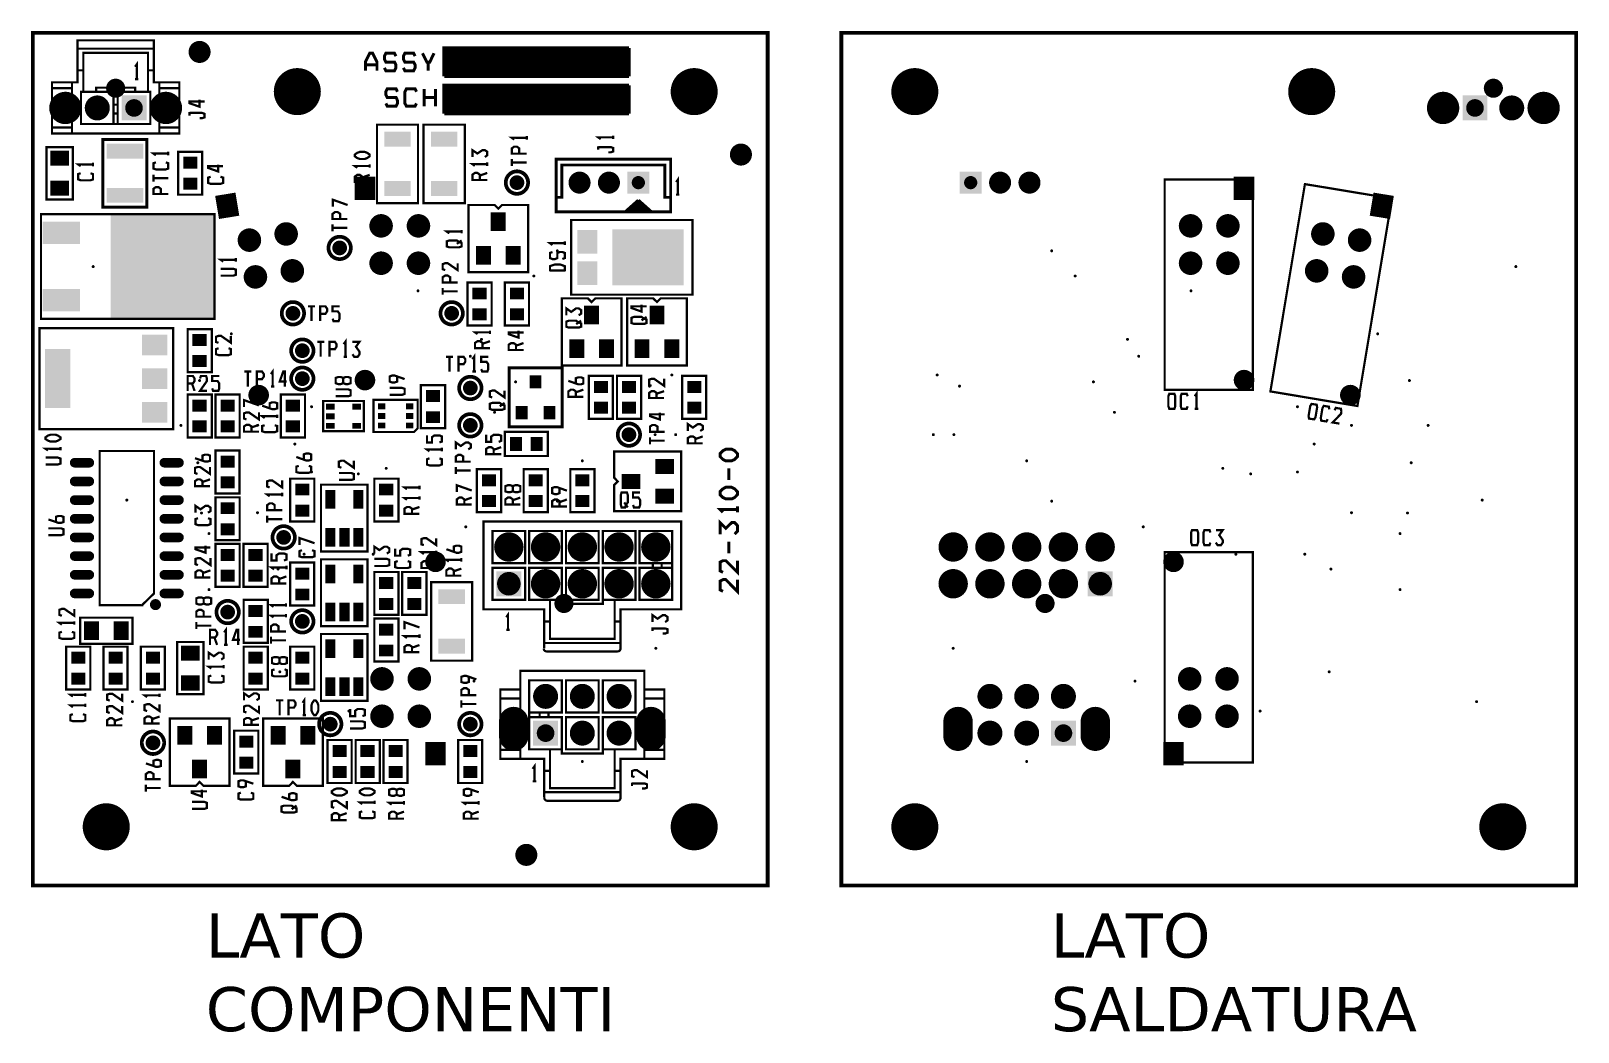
# Model space of a CAD drawing. Extents: x -6 to 100, y -18 to 50.
import ezdxf

# ---------------------------------------------------------------- set-up
doc = ezdxf.new("R2010")
doc.units = 0
doc.header["$MEASUREMENT"] = 0
doc.layers.get('0').update_dxf_attribs({"linetype": 'CONTINUOUS'})
for name, color, linetype in [('22-310-0_DRL', 1, 'CONTINUOUS'), ('22-310-0_SMB', 254, 'CONTINUOUS'), ('22-310-0_SMT', 254, 'CONTINUOUS'), ('22-310-0_SSB', 1, 'CONTINUOUS'), ('22-310-0_SST', 1, 'CONTINUOUS')]:
    doc.layers.add(name, color=color, linetype=linetype)
doc.styles.get("Standard").update_dxf_attribs({"font": 'verdana.ttf', "height": 3})

msp = doc.modelspace()

# ---------------------------------------------------------------- texts
at = {"linetype": 'Continuous'}
for s, p in [('LATO', (6.33, -13.33)), ('LATO', (63.82, -13.33)), ('COMPONENTI', (6.33, -18.34)), ('SALDATURA', (63.82, -18.34))]:
    msp.add_text(s, height=3, dxfattribs=at).set_placement(p)

# ---------------------------------------------------------------- blocks, each defined once
blk = doc.blocks.new('ROUND_1')
at = {"const_width": 1.6002}
blk.add_lwpolyline([(-0.8001, 0, 1), (0.8001, 0, 1)], format="xyb", close=True, dxfattribs=at)
blk = doc.blocks.new('ROUND_16')
at = {"const_width": 0.65024}
blk.add_lwpolyline([(-0.32512, 0, 1), (0.32512, 0, 1)], format="xyb", close=True, dxfattribs=at)
blk = doc.blocks.new('ROUND_18')
at = {"const_width": 0.8001}
blk.add_lwpolyline([(-0.40005, 0, 1), (0.40005, 0, 1)], format="xyb", close=True, dxfattribs=at)
blk = doc.blocks.new('ROUND_19')
at = {"const_width": 0.69977}
blk.add_lwpolyline([(-0.349884, 0, 1), (0.349884, 0, 1)], format="xyb", close=True, dxfattribs=at)
blk = doc.blocks.new('ROUND_47')
at = {"const_width": 0.44958}
blk.add_lwpolyline([(-0.22479, 0, 1), (0.22479, 0, 1)], format="xyb", close=True, dxfattribs=at)
blk = doc.blocks.new('ROUND_48')
at = {"const_width": 0.59944}
blk.add_lwpolyline([(-0.29972, 0, 1), (0.29972, 0, 1)], format="xyb", close=True, dxfattribs=at)
blk = doc.blocks.new('ROUND_50')
at = {"const_width": 0.10033}
blk.add_lwpolyline([(-0.050164, 0, 1), (0.050164, 0, 1)], format="xyb", close=True, dxfattribs=at)
blk = doc.blocks.new('ROUND_2')
at = {"const_width": 0.50038}
blk.add_lwpolyline([(-0.25019, 0, 1), (0.25019, 0, 1)], format="xyb", close=True, dxfattribs=at)
blk = doc.blocks.new('RECTANGLE_3')
blk.add_solid([(0.63627, 0.51308), (0.63627, -0.51308), (-0.63627, 0.51308), (-0.63627, -0.51308)])
blk = doc.blocks.new('RECTANGLE_4')
blk.add_solid([(0.4826, 0.4064), (0.4826, -0.4064), (-0.4826, 0.4064), (-0.4826, -0.4064)])
blk = doc.blocks.new('RECTANGLE_5')
blk.add_solid([(0.51308, 0.63627), (0.51308, -0.63627), (-0.51308, 0.63627), (-0.51308, -0.63627)])
blk = doc.blocks.new('RECTANGLE_6')
blk.add_solid([(0.66929, 0.8001), (0.66929, -0.8001), (-0.66929, 0.8001), (-0.66929, -0.8001)])
blk = doc.blocks.new('RECTANGLE_7')
blk.add_solid([(2.42951, 1.89992), (2.42951, -1.89992), (-2.42951, 1.89992), (-2.42951, -1.89992)])
blk = doc.blocks.new('ROUND_8')
at = {"const_width": 0.7493}
blk.add_lwpolyline([(-0.37465, 0, 1), (0.37465, 0, 1)], format="xyb", close=True, dxfattribs=at)
blk = doc.blocks.new('SQUARE_9')
blk.add_solid([(0.7493, 0.7493), (0.7493, -0.7493), (-0.7493, 0.7493), (-0.7493, -0.7493)])
blk = doc.blocks.new('OBLONG_10')
at = {"const_width": 1.99898}
blk.add_lwpolyline([(0, 0.50038), (0, -0.50038)], dxfattribs=at)
at = {"const_width": 0.99949}
for points in [[(-0.499744, 0.50038, 1), (0.499744, 0.50038, 1)], [(-0.499744, -0.50038, 1), (0.499744, -0.50038, 1)]]:
    blk.add_lwpolyline(points, format="xyb", close=True, dxfattribs=at)
blk = doc.blocks.new('ROUND_13')
at = {"const_width": 0.84963}
blk.add_lwpolyline([(-0.424814, 0, 1), (0.424814, 0, 1)], format="xyb", close=True, dxfattribs=at)
blk = doc.blocks.new('SQUARE_14')
blk.add_solid([(0.84963, 0.84963), (0.84963, -0.84963), (-0.84963, 0.84963), (-0.84963, -0.84963)])
blk = doc.blocks.new('ROUND_15')
at = {"const_width": 0.99949}
blk.add_lwpolyline([(-0.499744, 0, 1), (0.499744, 0, 1)], format="xyb", close=True, dxfattribs=at)
blk = doc.blocks.new('ROUND_17')
at = {"const_width": 1.09982}
blk.add_lwpolyline([(-0.54991, 0, 1), (0.54991, 0, 1)], format="xyb", close=True, dxfattribs=at)
blk = doc.blocks.new('RECTANGLE_20')
blk.add_solid([(1.24968, 0.50038), (1.24968, -0.50038), (-1.24968, 0.50038), (-1.24968, -0.50038)])
blk = doc.blocks.new('RECTANGLE_21')
blk.add_solid([(0.508, 0.635), (0.508, -0.635), (-0.508, 0.635), (-0.508, -0.635)])
blk = doc.blocks.new('RECTANGLE_22')
blk.add_solid([(0.40005, 0.44958), (0.40005, -0.44958), (-0.40005, 0.44958), (-0.40005, -0.44958)])
blk = doc.blocks.new('RECTANGLE_25')
blk.add_solid([(0.635, 0.508), (0.635, -0.508), (-0.635, 0.508), (-0.635, -0.508)])
blk = doc.blocks.new('RECTANGLE_26')
blk.add_solid([(0.4064, 0.4826), (0.4064, -0.4826), (-0.4064, 0.4826), (-0.4064, -0.4826)])
blk = doc.blocks.new('RECTANGLE_27')
blk.add_solid([(0.9017, 0.508), (0.9017, -0.508), (-0.9017, 0.508), (-0.9017, -0.508)])
blk = doc.blocks.new('RECTANGLE_28')
blk.add_solid([(1.27, 0.762), (1.27, -0.762), (-1.27, 0.762), (-1.27, -0.762)])
blk = doc.blocks.new('SQUARE_29')
blk.add_solid([(3.5052, 3.5052), (3.5052, -3.5052), (-3.5052, 3.5052), (-3.5052, -3.5052)])
blk = doc.blocks.new('RECTANGLE_30')
blk.add_solid([(0.3429, 0.635), (0.3429, -0.635), (-0.3429, 0.635), (-0.3429, -0.635)])
blk = doc.blocks.new('OBLONG_31')
at = {"const_width": 0.65024}
blk.add_lwpolyline([(0.50038, 0), (-0.50038, 0)], dxfattribs=at)
at = {"const_width": 0.32512}
for points in [[(-0.66294, 0, 1), (-0.33782, 0, 1)], [(0.33782, 0, 1), (0.66294, 0, 1)]]:
    blk.add_lwpolyline(points, format="xyb", close=True, dxfattribs=at)
blk = doc.blocks.new('RECTANGLE_32')
blk.add_solid([(0.29972, 0.19939), (0.29972, -0.19939), (-0.29972, 0.19939), (-0.29972, -0.19939)])
blk = doc.blocks.new('RECTANGLE_33')
blk.add_solid([(0.25019, 0.19939), (0.25019, -0.19939), (-0.25019, 0.19939), (-0.25019, -0.19939)])
blk = doc.blocks.new('RECTANGLE_34')
blk.add_solid([(0.8636, 2.0066), (0.8636, -2.0066), (-0.8636, 2.0066), (-0.8636, -2.0066)])
blk = doc.blocks.new('RECTANGLE_35')
blk.add_solid([(0.8636, 0.6985), (0.8636, -0.6985), (-0.8636, 0.6985), (-0.8636, -0.6985)])

# ---------------------------------------------------------------- linework, layer by layer
at = {"layer": '22-310-0_DRL'}
for points, const_width in [([(44.56, 49.56), (44.56, -8.44), (-5.44, -8.44), (-5.44, 49.56), (44.56, 49.56)], 0.254), ([(49.57, 49.56), (49.57, -8.44), (99.57, -8.44), (99.57, 49.56), (49.57, 49.56)], 0.254), ([(17.16, 39.78), (17.16, 38.18)], 1.4), ([(76.97, 39.78), (76.97, 38.18)], 1.4), ([(7.92, 37.01), (7.66, 38.58)], 1.4), ([(86.21, 37.01), (86.47, 38.58)], 1.4), ([(21.96, 1.33), (21.96, -0.27)], 1.4), ([(72.17, 1.33), (72.17, -0.27)], 1.4)]:
    msp.add_lwpolyline(points, dxfattribs=dict(at, const_width=const_width))
at = {"layer": '22-310-0_SSB', "const_width": 0.152}
for points in [[(77.57, 25.28), (77.57, 39.59), (71.57, 39.59), (71.57, 25.28), (77.57, 25.28)], [(84.68, 24.18), (87.03, 38.29), (81.11, 39.27), (78.76, 25.17), (84.68, 24.18)], [(73.63, 36.18), (73.03, 36.18), (73.03, 36.68), (73.63, 36.68), (73.63, 36.18)], [(76.17, 36.18), (75.57, 36.18), (75.57, 36.68), (76.17, 36.68), (76.17, 36.18)], [(82.58, 35.58), (81.99, 35.68), (82.07, 36.17), (82.67, 36.07), (82.58, 35.58)], [(85.09, 35.17), (84.5, 35.26), (84.58, 35.76), (85.17, 35.66), (85.09, 35.17)], [(73.63, 33.64), (73.03, 33.64), (73.03, 34.14), (73.63, 34.14), (73.63, 33.64)], [(76.17, 33.64), (75.57, 33.64), (75.57, 34.14), (76.17, 34.14), (76.17, 33.64)], [(82.17, 33.08), (81.57, 33.17), (81.66, 33.67), (82.25, 33.57), (82.17, 33.08)], [(84.67, 32.66), (84.08, 32.76), (84.16, 33.25), (84.75, 33.15), (84.67, 32.66)], [(71.88, 23.99), (71.82, 24.16), (71.82, 24.84), (71.88, 25.01), (72.23, 25.01), (72.29, 24.84), (72.29, 24.16), (72.23, 23.99), (71.88, 23.99)], [(73.13, 24.16), (73.07, 23.99), (72.72, 23.99), (72.66, 24.16), (72.66, 24.84), (72.72, 25.01), (73.07, 25.01), (73.13, 24.84)], [(73.73, 23.99), (73.73, 25.01), (73.61, 24.84)], [(81.39, 23.32), (81.36, 23.5), (81.47, 24.17), (81.56, 24.32), (81.91, 24.27), (81.94, 24.09), (81.83, 23.42), (81.74, 23.27), (81.39, 23.32)], [(82.66, 23.28), (82.57, 23.13), (82.22, 23.18), (82.19, 23.36), (82.3, 24.03), (82.39, 24.19), (82.74, 24.13), (82.77, 23.95)], [(73.85, 23.99), (73.61, 23.99)], [(83.46, 22.98), (82.99, 23.06), (83.57, 23.65), (83.59, 23.81), (83.56, 23.99), (83.21, 24.05), (83.13, 23.89)], [(73.43, 14.72), (73.37, 14.89), (73.37, 15.57), (73.43, 15.74), (73.78, 15.74), (73.84, 15.57), (73.84, 14.89), (73.78, 14.72), (73.43, 14.72)], [(74.68, 14.89), (74.62, 14.72), (74.27, 14.72), (74.21, 14.89), (74.21, 15.57), (74.27, 15.74), (74.62, 15.74), (74.68, 15.57)], [(75.05, 14.89), (75.16, 14.72), (75.4, 14.72), (75.52, 14.89), (75.52, 15.06), (75.28, 15.4), (75.52, 15.74), (75.05, 15.74)], [(71.57, 14.23), (71.57, -0.07), (77.57, -0.07), (77.57, 14.23), (71.57, 14.23)], [(72.97, 5.87), (73.57, 5.87), (73.57, 5.37), (72.97, 5.37), (72.97, 5.87)], [(75.51, 5.87), (76.11, 5.87), (76.11, 5.37), (75.51, 5.37), (75.51, 5.87)], [(72.97, 3.33), (73.57, 3.33), (73.57, 2.83), (72.97, 2.83), (72.97, 3.33)], [(75.51, 3.33), (76.11, 3.33), (76.11, 2.83), (75.51, 2.83), (75.51, 3.33)]]:
    msp.add_lwpolyline(points, dxfattribs=at)
for points in [[(76.77, 38.98, -0.414214), (76.97, 39.18)], [(76.97, 38.78, -0.414214), (76.77, 38.98)], [(76.97, 39.18, -0.414214), (77.17, 38.98)], [(77.17, 38.98, -0.414214), (76.97, 38.78)], [(86.14, 37.83, -0.366034), (86.34, 37.99)], [(86.14, 37.79, -0.041838), (86.14, 37.83)], [(86.34, 37.99, -0.041452), (86.37, 37.99)], [(86.37, 37.99, -0.366632), (86.54, 37.79)], [(86.3, 37.6, -0.366034), (86.14, 37.79)], [(86.34, 37.59, -0.041836), (86.3, 37.6)], [(86.53, 37.76, -0.366632), (86.34, 37.59)], [(86.54, 37.79, -0.041312), (86.53, 37.76)], [(76.77, 25.94, -0.414214), (76.97, 26.14)], [(76.97, 25.73, -0.414214), (76.77, 25.94)], [(76.97, 26.13, -0.414214), (77.16, 25.94)], [(77.17, 25.94, -0.414214), (76.97, 25.73)], [(84, 24.95, -0.370177), (84.2, 25.12)], [(83.99, 24.92, -0.038179), (84, 24.95)], [(84.16, 24.73, -0.366632), (83.99, 24.92)], [(84.2, 24.73, -0.041452), (84.16, 24.73)], [(84.2, 25.12, -0.041839), (84.23, 25.12)], [(84.39, 24.89, -0.366034), (84.2, 24.73)], [(84.23, 25.12, -0.366034), (84.39, 24.92)], [(84.39, 24.92, -0.04184), (84.39, 24.89)], [(71.97, 13.58, -0.414214), (72.17, 13.78)], [(72.17, 13.78, -0.414214), (72.37, 13.58)], [(72.17, 13.38, -0.414214), (71.97, 13.58)], [(72.37, 13.58, -0.414214), (72.17, 13.38)], [(71.97, 0.54, -0.414214), (72.17, 0.73)], [(72.17, 0.33, -0.414214), (71.97, 0.54)], [(72.17, 0.73, -0.414214), (72.36, 0.54)], [(72.37, 0.54, -0.414214), (72.17, 0.33)]]:
    msp.add_lwpolyline(points, format="xyb", dxfattribs=at)
at = {"layer": '22-310-0_SST'}
for points, const_width in [([(-2.77, 43.12), (-4.13, 43.12), (-4.13, 42.71), (-2.77, 42.71), (-2.77, 46.19), (-2.4, 46.19), (-2.4, 47.01), (-2, 47.01), (-2, 48.2), (2.4, 48.2), (2.4, 47.01), (2.8, 47.01), (2.8, 48.48), (-2.4, 48.48), (-2.4, 47.01)], 0.152), ([(-2.4, 48.48), (-2.4, 49.05), (2.8, 49.05), (2.8, 48.48)], 0.152), ([(35.12, 48.52), (22.55, 48.52), (22.55, 46.61)], 0.254), ([(35.12, 48.32), (22.55, 48.32)], 0.254), ([(22.65, 48.52), (22.65, 46.61)], 0.254), ([(22.88, 48.52), (22.88, 46.61)], 0.254), ([(23.11, 48.52), (23.11, 46.61)], 0.254), ([(23.34, 48.52), (23.34, 46.61)], 0.254), ([(23.57, 48.52), (23.57, 46.61)], 0.254), ([(23.79, 48.52), (23.79, 46.61)], 0.254), ([(24.02, 48.52), (24.02, 46.61)], 0.254), ([(24.25, 48.52), (24.25, 46.61)], 0.254), ([(24.48, 48.52), (24.48, 46.61)], 0.254), ([(24.71, 48.52), (24.71, 46.61)], 0.254), ([(24.94, 48.52), (24.94, 46.61)], 0.254), ([(25.17, 48.52), (25.17, 46.61)], 0.254), ([(25.39, 48.52), (25.39, 46.61)], 0.254), ([(25.62, 48.52), (25.62, 46.61)], 0.254), ([(25.85, 48.52), (25.85, 46.61)], 0.254), ([(26.08, 48.52), (26.08, 46.61)], 0.254), ([(26.31, 48.52), (26.31, 46.61)], 0.254), ([(26.54, 48.52), (26.54, 46.61)], 0.254), ([(26.77, 48.52), (26.77, 46.61)], 0.254), ([(26.99, 48.52), (26.99, 46.61)], 0.254), ([(27.22, 48.52), (27.22, 46.61)], 0.254), ([(27.45, 48.52), (27.45, 46.61)], 0.254), ([(27.68, 48.52), (27.68, 46.61)], 0.254), ([(27.91, 48.52), (27.91, 46.61)], 0.254), ([(28.14, 48.52), (28.14, 46.61)], 0.254), ([(28.37, 48.52), (28.37, 46.61)], 0.254), ([(28.59, 48.52), (28.59, 46.61)], 0.254), ([(28.82, 48.52), (28.82, 46.61)], 0.254), ([(29.05, 48.52), (29.05, 46.61)], 0.254), ([(29.28, 48.52), (29.28, 46.61)], 0.254), ([(29.51, 48.52), (29.51, 46.61)], 0.254), ([(29.74, 48.52), (29.74, 46.61)], 0.254), ([(29.97, 48.52), (29.97, 46.61)], 0.254), ([(30.19, 48.52), (30.19, 46.61)], 0.254), ([(30.42, 48.52), (30.42, 46.61)], 0.254), ([(30.65, 48.52), (30.65, 46.61)], 0.254), ([(30.88, 48.52), (30.88, 46.61)], 0.254), ([(31.11, 48.52), (31.11, 46.61)], 0.254), ([(31.34, 48.52), (31.34, 46.61)], 0.254), ([(31.57, 48.52), (31.57, 46.61)], 0.254), ([(31.8, 48.52), (31.8, 46.61)], 0.254), ([(32.02, 48.52), (32.02, 46.61)], 0.254), ([(32.25, 48.52), (32.25, 46.61)], 0.254), ([(32.48, 48.52), (32.48, 46.61)], 0.254), ([(32.71, 48.52), (32.71, 46.61)], 0.254), ([(32.94, 48.52), (32.94, 46.61)], 0.254), ([(33.17, 48.52), (33.17, 46.61)], 0.254), ([(33.4, 48.52), (33.4, 46.61)], 0.254), ([(33.62, 48.52), (33.62, 46.61)], 0.254), ([(33.85, 48.52), (33.85, 46.61)], 0.254), ([(34.08, 48.52), (34.08, 46.61)], 0.254), ([(34.31, 48.52), (34.31, 46.61)], 0.254), ([(34.54, 48.52), (34.54, 46.61)], 0.254), ([(34.77, 48.52), (34.77, 46.61)], 0.254), ([(35, 48.52), (35, 46.61)], 0.254), ([(35.12, 48.52), (35.12, 46.61)], 0.254), ([(1.64, 46.4), (1.64, 47.42), (1.52, 47.25)], 0.152), ([(17.98, 46.98), (17.98, 47.57), (17.68, 48.17), (17.48, 48.17), (17.19, 47.57), (17.19, 46.98)], 0.203), ([(17.98, 47.38), (17.19, 47.38)], 0.203), ([(19.27, 47.97), (19.17, 48.17), (18.58, 48.17), (18.48, 47.97), (18.48, 47.77), (18.58, 47.57), (19.17, 47.57), (19.27, 47.38), (19.27, 47.18), (19.17, 46.98), (18.58, 46.98), (18.48, 47.18)], 0.203), ([(20.57, 47.97), (20.47, 48.17), (19.88, 48.17), (19.78, 47.97), (19.78, 47.77), (19.88, 47.57), (20.47, 47.57), (20.57, 47.38), (20.57, 47.18), (20.47, 46.98), (19.88, 46.98), (19.78, 47.18)], 0.203), ([(21.86, 48.17), (21.57, 47.57), (21.37, 47.57), (21.07, 48.17)], 0.203), ([(21.47, 46.98), (21.47, 47.57)], 0.203), ([(35.12, 48.09), (22.55, 48.09)], 0.254), ([(35.12, 47.86), (22.55, 47.86)], 0.254), ([(35.12, 47.63), (22.55, 47.63)], 0.254), ([(35.12, 47.4), (22.55, 47.4)], 0.254), ([(2.4, 47.01), (2.4, 45.55), (2.56, 45.55), (2.56, 43.36), (-2.16, 43.36), (-2.16, 45.55), (-2, 45.55), (-1.13, 45.55), (0.06, 45.55), (0.06, 44.67), (0.06, 44.07), (0.34, 44.07), (0.34, 44.67), (0.06, 44.67)], 0.152), ([(-2, 47.01), (-2, 45.55)], 0.152), ([(1.75, 46.4), (1.52, 46.4)], 0.152), ([(2.8, 47.01), (2.8, 46.19), (3.17, 46.19)], 0.152), ([(35.12, 47.17), (22.55, 47.17)], 0.254), ([(35.12, 46.94), (22.55, 46.94)], 0.254), ([(35.12, 46.71), (22.55, 46.71)], 0.254), ([(35.12, 46.61), (22.55, 46.61)], 0.254), ([(-2.77, 45.79), (-4.13, 45.79), (-4.13, 46.19), (-2.77, 46.19)], 0.152), ([(-4.13, 45.79), (-4.13, 43.12)], 0.152), ([(-1.13, 45.55), (-1.13, 45.83), (1.53, 45.83), (1.53, 45.55)], 0.152), ([(2.4, 45.55), (1.53, 45.55), (0.34, 45.55), (0.34, 44.67)], 0.152), ([(3.17, 43.12), (4.53, 43.12), (4.53, 45.79), (4.53, 46.19), (3.17, 46.19), (3.17, 42.71), (4.53, 42.71), (4.53, 43.12)], 0.152), ([(3.17, 45.79), (4.53, 45.79)], 0.152), ([(19.37, 45.55), (19.28, 45.75), (18.68, 45.75), (18.58, 45.55), (18.58, 45.36), (18.68, 45.16), (19.28, 45.16), (19.37, 44.96), (19.37, 44.76), (19.28, 44.57), (18.68, 44.57), (18.58, 44.76)], 0.203), ([(20.67, 44.76), (20.57, 44.57), (19.98, 44.57), (19.88, 44.76), (19.88, 45.55), (19.98, 45.75), (20.57, 45.75), (20.67, 45.55)], 0.203), ([(21.18, 44.57), (21.18, 45.75)], 0.203), ([(21.97, 45.16), (21.18, 45.16)], 0.203), ([(21.97, 44.57), (21.97, 45.75)], 0.203), ([(35.12, 45.98), (22.55, 45.98), (22.55, 44.07)], 0.254), ([(35.12, 45.78), (22.55, 45.78)], 0.254), ([(35.12, 45.55), (22.55, 45.55)], 0.254), ([(35.12, 45.32), (22.55, 45.32)], 0.254), ([(22.65, 45.98), (22.65, 44.07)], 0.254), ([(22.88, 45.98), (22.88, 44.07)], 0.254), ([(23.11, 45.98), (23.11, 44.07)], 0.254), ([(23.34, 45.98), (23.34, 44.07)], 0.254), ([(23.57, 45.98), (23.57, 44.07)], 0.254), ([(23.79, 45.98), (23.79, 44.07)], 0.254), ([(24.02, 45.98), (24.02, 44.07)], 0.254), ([(24.25, 45.98), (24.25, 44.07)], 0.254), ([(24.48, 45.98), (24.48, 44.07)], 0.254), ([(24.71, 45.98), (24.71, 44.07)], 0.254), ([(24.94, 45.98), (24.94, 44.07)], 0.254), ([(25.17, 45.98), (25.17, 44.07)], 0.254), ([(25.39, 45.98), (25.39, 44.07)], 0.254), ([(25.62, 45.98), (25.62, 44.07)], 0.254), ([(25.85, 45.98), (25.85, 44.07)], 0.254), ([(26.08, 45.98), (26.08, 44.07)], 0.254), ([(26.31, 45.98), (26.31, 44.07)], 0.254), ([(26.54, 45.98), (26.54, 44.07)], 0.254), ([(26.77, 45.98), (26.77, 44.07)], 0.254), ([(26.99, 45.98), (26.99, 44.07)], 0.254), ([(27.22, 45.98), (27.22, 44.07)], 0.254), ([(27.45, 45.98), (27.45, 44.07)], 0.254), ([(27.68, 45.98), (27.68, 44.07)], 0.254), ([(27.91, 45.98), (27.91, 44.07)], 0.254), ([(28.14, 45.98), (28.14, 44.07)], 0.254), ([(28.37, 45.98), (28.37, 44.07)], 0.254), ([(28.59, 45.98), (28.59, 44.07)], 0.254), ([(28.82, 45.98), (28.82, 44.07)], 0.254), ([(29.05, 45.98), (29.05, 44.07)], 0.254), ([(29.28, 45.98), (29.28, 44.07)], 0.254), ([(29.51, 45.98), (29.51, 44.07)], 0.254), ([(29.74, 45.98), (29.74, 44.07)], 0.254), ([(29.97, 45.98), (29.97, 44.07)], 0.254), ([(30.19, 45.98), (30.19, 44.07)], 0.254), ([(30.42, 45.98), (30.42, 44.07)], 0.254), ([(30.65, 45.98), (30.65, 44.07)], 0.254), ([(30.88, 45.98), (30.88, 44.07)], 0.254), ([(31.11, 45.98), (31.11, 44.07)], 0.254), ([(31.34, 45.98), (31.34, 44.07)], 0.254), ([(31.57, 45.98), (31.57, 44.07)], 0.254), ([(31.8, 45.98), (31.8, 44.07)], 0.254), ([(32.02, 45.98), (32.02, 44.07)], 0.254), ([(32.25, 45.98), (32.25, 44.07)], 0.254), ([(32.48, 45.98), (32.48, 44.07)], 0.254), ([(32.71, 45.98), (32.71, 44.07)], 0.254), ([(32.94, 45.98), (32.94, 44.07)], 0.254), ([(33.17, 45.98), (33.17, 44.07)], 0.254), ([(33.4, 45.98), (33.4, 44.07)], 0.254), ([(33.62, 45.98), (33.62, 44.07)], 0.254), ([(33.85, 45.98), (33.85, 44.07)], 0.254), ([(34.08, 45.98), (34.08, 44.07)], 0.254), ([(34.31, 45.98), (34.31, 44.07)], 0.254), ([(34.54, 45.98), (34.54, 44.07)], 0.254), ([(34.77, 45.98), (34.77, 44.07)], 0.254), ([(35, 45.98), (35, 44.07)], 0.254), ([(35.12, 45.98), (35.12, 44.07)], 0.254), ([(-1.22, 44.62), (-1.37, 44.77), (-0.73, 44.77), (-0.88, 44.62), (-1.22, 44.62), (-1.22, 44.29), (-1.37, 44.14), (-0.73, 44.14), (-0.88, 44.29), (-1.22, 44.29)], 0.152), ([(-1.37, 44.14), (-1.37, 44.77)], 0.152), ([(-0.88, 44.62), (-0.88, 44.29)], 0.152), ([(-0.73, 44.14), (-0.73, 44.77)], 0.152), ([(1.76, 44.77), (1.13, 44.77), (1.13, 44.14), (1.28, 44.29), (1.61, 44.29), (1.76, 44.14), (1.76, 44.77), (1.61, 44.62), (1.61, 44.29)], 0.152), ([(1.13, 44.77), (1.28, 44.62), (1.61, 44.62)], 0.152), ([(1.13, 44.14), (1.76, 44.14)], 0.152), ([(1.28, 44.62), (1.28, 44.29)], 0.152), ([(5.91, 45.01), (5.91, 44.53), (5.23, 44.77), (5.23, 44.89), (6.25, 44.89)], 0.152), ([(5.23, 44.17), (5.23, 43.93)], 0.152), ([(35.12, 45.09), (22.55, 45.09)], 0.254), ([(35.12, 44.86), (22.55, 44.86)], 0.254), ([(35.12, 44.63), (22.55, 44.63)], 0.254), ([(35.12, 44.4), (22.55, 44.4)], 0.254), ([(35.12, 44.17), (22.55, 44.17)], 0.254), ([(0.06, 44.07), (0.06, 43.36)], 0.152), ([(0.34, 44.07), (0.34, 43.36)], 0.152), ([(5.91, 43.75), (6.08, 43.75), (6.25, 43.81), (6.25, 44.05), (6.08, 44.11), (5.23, 44.11)], 0.152), ([(17.98, 43.31), (20.77, 43.31), (20.77, 37.98), (17.98, 37.98), (17.98, 43.31)], 0.152), ([(21.15, 43.31), (23.95, 43.31), (23.95, 37.98), (21.15, 37.98), (21.15, 43.31)], 0.152), ([(35.12, 44.07), (22.55, 44.07)], 0.254), ([(3.17, 42.71), (-2.77, 42.71)], 0.152), ([(2.33, 37.71), (2.33, 42.31), (-0.67, 42.31), (-0.67, 37.71), (2.33, 37.71)], 0.201), ([(28.17, 42.42), (27.15, 42.42), (27.32, 42.3)], 0.152), ([(28.17, 42.54), (28.17, 42.3)], 0.152), ([(34.05, 42.45), (33.03, 42.45), (33.2, 42.33)], 0.152), ([(34.05, 42.57), (34.05, 42.33)], 0.152), ([(-4.5, 41.79), (-4.5, 38.23), (-2.72, 38.23), (-2.72, 41.79), (-4.5, 41.79)], 0.152), ([(3.78, 41.35), (2.77, 41.35), (2.94, 41.23)], 0.152), ([(3.78, 41.47), (3.78, 41.23)], 0.152), ([(4.45, 41.47), (4.45, 38.55), (6.09, 38.55), (6.09, 41.47), (4.45, 41.47)], 0.152), ([(17.48, 41.16), (17.31, 41.04), (17.14, 40.98), (16.81, 40.98), (16.64, 41.04), (16.47, 41.16), (16.47, 41.28), (16.64, 41.4), (16.81, 41.46), (17.14, 41.46), (17.31, 41.4), (17.48, 41.28), (17.48, 41.16)], 0.152), ([(25.32, 41.11), (25.48, 41.23), (25.48, 41.47), (25.32, 41.58), (25.15, 41.58), (24.81, 41.35), (24.47, 41.58), (24.47, 41.11)], 0.152), ([(27.66, 41.34), (27.66, 41.7), (27.49, 41.82), (27.32, 41.82), (27.15, 41.7), (27.15, 41.34), (28.17, 41.34)], 0.152), ([(27.15, 40.98), (27.15, 40.5)], 0.152), ([(30.16, 37.38), (30.16, 40.97), (37.96, 40.97), (37.96, 37.38), (30.16, 37.38)], 0.201), ([(33.03, 41.85), (33.03, 41.61)], 0.152), ([(33.71, 41.43), (33.88, 41.43), (34.05, 41.49), (34.05, 41.73), (33.88, 41.79), (33.03, 41.79)], 0.152), ([(-1.34, 40.61), (-2.35, 40.61), (-2.18, 40.49)], 0.152), ([(-1.51, 40.01), (-1.34, 39.95), (-1.34, 39.59), (-1.51, 39.53), (-2.18, 39.53), (-2.35, 39.59), (-2.35, 39.95), (-2.18, 40.01)], 0.152), ([(-1.34, 40.73), (-1.34, 40.49)], 0.152), ([(3.61, 40.75), (3.78, 40.69), (3.78, 40.33), (3.61, 40.27), (2.94, 40.27), (2.77, 40.33), (2.77, 40.69), (2.94, 40.75)], 0.152), ([(7.17, 40.6), (7.17, 40.13), (6.49, 40.37), (6.49, 40.49), (7.51, 40.49)], 0.152), ([(17.48, 40.5), (16.47, 40.5), (16.64, 40.38)], 0.152), ([(17.48, 40.62), (17.48, 40.38)], 0.152), ([(25.48, 40.63), (24.47, 40.63), (24.64, 40.51)], 0.152), ([(24.98, 39.55), (24.98, 39.91), (24.81, 40.03), (24.64, 40.03), (24.47, 39.91), (24.47, 39.55), (25.48, 39.55)], 0.152), ([(24.98, 39.85), (25.48, 40.03)], 0.152), ([(25.48, 40.75), (25.48, 40.51)], 0.152), ([(28.17, 40.74), (27.15, 40.74)], 0.152), ([(37.96, 38.37), (37.56, 38.37), (37.56, 40.57), (30.56, 40.57), (30.56, 38.37), (30.16, 38.37)], 0.201), ([(2.77, 39.91), (2.77, 39.44)], 0.152), ([(3.78, 39.67), (2.77, 39.67)], 0.152), ([(3.27, 38.6), (3.27, 38.95), (3.11, 39.07), (2.94, 39.07), (2.77, 38.95), (2.77, 38.6), (3.78, 38.6)], 0.152), ([(7.33, 39.77), (7.51, 39.71), (7.51, 39.35), (7.33, 39.29), (6.66, 39.29), (6.49, 39.35), (6.49, 39.71), (6.66, 39.77)], 0.152), ([(16.97, 39.43), (16.97, 39.78), (16.81, 39.9), (16.64, 39.9), (16.47, 39.78), (16.47, 39.43), (17.48, 39.43)], 0.152), ([(16.97, 39.72), (17.48, 39.9)], 0.152), ([(38.44, 38.55), (38.44, 39.56), (38.33, 39.4)], 0.152), ([(15.98, 37.85), (14.97, 38.21), (14.97, 37.74)], 0.152), ([(24.2, 33.28), (28.26, 33.28), (28.26, 37.85), (26.49, 37.85), (26.23, 37.6), (25.98, 37.85), (24.2, 37.85), (24.2, 33.28)], 0.152), ([(35.76, 38.18), (34.86, 37.38)], 0.201), ([(35.38, 37.84), (35.38, 37.38)], 0.201), ([(36.06, 37.9), (35.45, 37.9)], 0.201), ([(35.56, 38), (35.56, 37.38)], 0.201), ([(35.86, 38.08), (35.65, 38.08)], 0.201), ([(35.74, 38.16), (35.74, 37.38)], 0.201), ([(35.76, 38.18), (36.66, 37.38)], 0.201), ([(35.93, 38.03), (35.93, 37.38)], 0.201), ([(36.11, 37.87), (36.11, 37.38)], 0.201), ([(38.56, 38.55), (38.33, 38.55)], 0.152), ([(-4.88, 37.22), (-4.88, 30.1), (6.93, 30.1), (6.93, 37.22), (-4.88, 37.22)], 0.152), ([(15.47, 36.9), (15.47, 37.25), (15.3, 37.37), (15.13, 37.37), (14.96, 37.25), (14.96, 36.9), (15.97, 36.9)], 0.152), ([(39.44, 31.75), (31.19, 31.75), (31.19, 36.83), (39.44, 36.83), (39.44, 31.75)], 0.152), ([(34.96, 37.38), (34.86, 37.38)], 0.201), ([(36.66, 37.38), (34.96, 37.38)], 0.201), ([(35.03, 37.52), (35.03, 37.38)], 0.201), ([(36.47, 37.54), (35.05, 37.54)], 0.201), ([(35.21, 37.68), (35.21, 37.38)], 0.201), ([(36.27, 37.72), (35.25, 37.72)], 0.201), ([(36.28, 37.71), (36.28, 37.38)], 0.201), ([(36.46, 37.55), (36.46, 37.38)], 0.201), ([(14.96, 36.53), (14.96, 36.06)], 0.152), ([(15.97, 36.3), (14.96, 36.3)], 0.152), ([(23.74, 36.04), (22.73, 36.04), (22.9, 35.92)], 0.152), ([(23.74, 36.16), (23.74, 35.92)], 0.152), ([(23.57, 34.97), (23.74, 35.03), (23.74, 35.26), (23.57, 35.33), (23.41, 35.44), (22.9, 35.44), (22.73, 35.38), (22.73, 35.03), (22.9, 34.97), (23.57, 34.97)], 0.152), ([(23.41, 35.21), (23.74, 35.44)], 0.152), ([(30.76, 35.25), (29.75, 35.25), (29.92, 35.13)], 0.152), ([(30.76, 35.37), (30.76, 35.13)], 0.152), ([(8.37, 34.12), (7.35, 34.12), (7.52, 34)], 0.152), ([(8.37, 34.24), (8.37, 34)], 0.152), ([(23.47, 33.89), (23.47, 33.42), (22.79, 33.89), (22.62, 33.89), (22.45, 33.83), (22.45, 33.48), (22.62, 33.42)], 0.152), ([(29.92, 34.65), (29.75, 34.59), (29.75, 34.24), (29.92, 34.17), (30.09, 34.17), (30.25, 34.24), (30.25, 34.59), (30.42, 34.65), (30.59, 34.65), (30.76, 34.59), (30.76, 34.24), (30.59, 34.17)], 0.152), ([(30.76, 33.34), (30.76, 33.69), (30.42, 33.81), (30.09, 33.81), (29.75, 33.69), (29.75, 33.34)], 0.152), ([(7.35, 33.51), (8.2, 33.51), (8.37, 33.46), (8.37, 33.1), (8.2, 33.04), (7.35, 33.04)], 0.152), ([(22.96, 32.58), (22.96, 32.94), (22.79, 33.05), (22.62, 33.05), (22.45, 32.94), (22.45, 32.58), (23.47, 32.58)], 0.152), ([(24.14, 32.58), (24.14, 29.66), (25.78, 29.66), (25.78, 32.58), (24.14, 32.58)], 0.152), ([(26.68, 32.58), (26.68, 29.66), (28.32, 29.66), (28.32, 32.58), (26.68, 32.58)], 0.152), ([(30.76, 33.4), (29.75, 33.4)], 0.152), ([(22.45, 32.21), (22.45, 31.74)], 0.152), ([(23.47, 31.98), (22.45, 31.98)], 0.152), ([(13.76, 30.96), (13.28, 30.96)], 0.152), ([(13.52, 29.95), (13.52, 30.96)], 0.152), ([(14.12, 30.45), (14.47, 30.45), (14.59, 30.62), (14.59, 30.79), (14.47, 30.96), (14.12, 30.96), (14.12, 29.95)], 0.152), ([(14.96, 30.12), (15.02, 29.95), (15.37, 29.95), (15.43, 30.12), (15.43, 30.45), (15.31, 30.62), (14.96, 30.62), (14.96, 30.96), (15.43, 30.96)], 0.152), ([(30.55, 26.93), (34.61, 26.93), (34.61, 31.5), (32.84, 31.5), (32.58, 31.25), (32.33, 31.5), (30.55, 31.5), (30.55, 26.93)], 0.152), ([(31.7, 30.35), (31.87, 30.46), (31.87, 30.7), (31.7, 30.82), (31.53, 30.82), (31.19, 30.58), (30.86, 30.82), (30.86, 30.35)], 0.152), ([(35, 26.93), (39.06, 26.93), (39.06, 31.5), (37.28, 31.5), (37.03, 31.25), (36.77, 31.5), (35, 31.5), (35, 26.93)], 0.152), ([(35.98, 31.07), (35.98, 30.6), (35.3, 30.84), (35.3, 30.96), (36.32, 30.96)], 0.152), ([(4.11, 22.61), (4.11, 29.47), (-4.98, 29.47), (-4.98, 22.61), (4.11, 22.61)], 0.152), ([(6.74, 26.48), (6.74, 29.4), (5.1, 29.4), (5.1, 26.48), (6.74, 26.48)], 0.152), ([(31.7, 29.51), (31.87, 29.57), (31.87, 29.8), (31.7, 29.86), (31.53, 29.98), (31.03, 29.98), (30.86, 29.92), (30.86, 29.57), (31.03, 29.51), (31.7, 29.51)], 0.152), ([(31.53, 29.75), (31.87, 29.98)], 0.152), ([(36.15, 29.76), (36.32, 29.82), (36.32, 30.06), (36.15, 30.12), (35.98, 30.24), (35.47, 30.24), (35.3, 30.18), (35.3, 29.82), (35.47, 29.76), (36.15, 29.76)], 0.152), ([(35.98, 30), (36.32, 30.24)], 0.152), ([(8.04, 28.95), (8.04, 28.48), (7.37, 28.95), (7.2, 28.95), (7.03, 28.89), (7.03, 28.53), (7.2, 28.48)], 0.152), ([(14.39, 28.55), (13.92, 28.55)], 0.152), ([(14.15, 27.53), (14.15, 28.55)], 0.152), ([(14.75, 28.04), (15.11, 28.04), (15.23, 28.21), (15.23, 28.38), (15.11, 28.55), (14.75, 28.55), (14.75, 27.53)], 0.152), ([(15.83, 27.53), (15.83, 28.55), (15.71, 28.38)], 0.152), ([(16.31, 27.7), (16.43, 27.53), (16.67, 27.53), (16.79, 27.7), (16.79, 27.87), (16.55, 28.21), (16.79, 28.55), (16.31, 28.55)], 0.152), ([(25.67, 29.19), (24.65, 29.19), (24.82, 29.07)], 0.152), ([(25.16, 28.12), (25.16, 28.47), (24.99, 28.59), (24.82, 28.59), (24.65, 28.47), (24.65, 28.12), (25.67, 28.12)], 0.152), ([(25.16, 28.41), (25.67, 28.59)], 0.152), ([(25.67, 29.31), (25.67, 29.07)], 0.152), ([(27.61, 29.3), (27.61, 28.83), (26.94, 29.06), (26.94, 29.18), (27.95, 29.18)], 0.152), ([(27.44, 27.99), (27.44, 28.35), (27.27, 28.46), (27.11, 28.46), (26.94, 28.35), (26.94, 27.99), (27.95, 27.99)], 0.152), ([(27.44, 28.28), (27.95, 28.46)], 0.152), ([(7.88, 28.11), (8.04, 28.05), (8.04, 27.7), (7.88, 27.64), (7.2, 27.64), (7.03, 27.7), (7.03, 28.05), (7.2, 28.11)], 0.152), ([(15.95, 27.53), (15.71, 27.53)], 0.152), ([(23.15, 27.53), (22.68, 27.53)], 0.152), ([(22.92, 26.52), (22.92, 27.53)], 0.152), ([(23.52, 27.02), (23.87, 27.02), (23.99, 27.19), (23.99, 27.36), (23.87, 27.53), (23.52, 27.53), (23.52, 26.52)], 0.152), ([(24.59, 26.52), (24.59, 27.53), (24.47, 27.36)], 0.152), ([(25.07, 26.69), (25.14, 26.52), (25.49, 26.52), (25.55, 26.69), (25.55, 27.02), (25.43, 27.19), (25.07, 27.19), (25.07, 27.53), (25.55, 27.53)], 0.152), ([(9.44, 26.52), (8.96, 26.52)], 0.152), ([(9.2, 25.5), (9.2, 26.52)], 0.152), ([(9.8, 26.01), (10.16, 26.01), (10.28, 26.18), (10.28, 26.35), (10.16, 26.52), (9.8, 26.52), (9.8, 25.5)], 0.152), ([(10.88, 25.5), (10.88, 26.52), (10.76, 26.35)], 0.152), ([(11.83, 25.84), (11.36, 25.84), (11.6, 26.52), (11.71, 26.52), (11.71, 25.5)], 0.152), ([(19.35, 26.19), (19.35, 25.84), (19.18, 25.78), (19.01, 25.78), (18.84, 25.84), (18.84, 26.19), (19.01, 26.25), (19.18, 26.25), (19.86, 26.01)], 0.152), ([(24.71, 26.52), (24.47, 26.52)], 0.152), ([(26.97, 22.77), (30.57, 22.77), (30.57, 26.77), (26.97, 26.77), (26.97, 22.77)], 0.201), ([(5.1, 25.71), (5.45, 25.71), (5.57, 25.88), (5.57, 26.05), (5.45, 26.22), (5.1, 26.22), (5.1, 25.21)], 0.152), ([(5.39, 25.71), (5.57, 25.21)], 0.152), ([(6.41, 25.21), (5.94, 25.21), (6.41, 25.88), (6.41, 26.05), (6.35, 26.22), (6, 26.22), (5.94, 26.05)], 0.152), ([(6.77, 25.38), (6.83, 25.21), (7.19, 25.21), (7.25, 25.38), (7.25, 25.71), (7.13, 25.88), (6.77, 25.88), (6.77, 26.22), (7.25, 26.22)], 0.152), ([(11, 25.5), (10.76, 25.5)], 0.152), ([(15.68, 26.09), (15.51, 26.15), (15.34, 26.15), (15.17, 26.09), (15.17, 25.73), (15.34, 25.67), (15.51, 25.67), (15.68, 25.73), (15.68, 26.09), (15.85, 26.15), (16.02, 26.15), (16.19, 26.09), (16.19, 25.73), (16.02, 25.67), (15.85, 25.67), (15.68, 25.73)], 0.152), ([(15.17, 25.31), (16.02, 25.31), (16.19, 25.25), (16.19, 24.9), (16.02, 24.84), (15.17, 24.84)], 0.152), ([(18.84, 25.41), (19.69, 25.41), (19.86, 25.35), (19.86, 25), (19.69, 24.94), (18.84, 24.94)], 0.152), ([(22.61, 22.67), (22.61, 25.59), (20.97, 25.59), (20.97, 22.67), (22.61, 22.67)], 0.152), ([(26.66, 25.23), (26.66, 24.76), (25.99, 25.23), (25.82, 25.23), (25.65, 25.17), (25.65, 24.82), (25.82, 24.76)], 0.152), ([(31.51, 25.71), (31.51, 26.07), (31.68, 26.13), (31.85, 26.13), (32.02, 26.07), (32.02, 25.71), (31.85, 25.65), (31.68, 25.65), (31, 25.89)], 0.152), ([(31.51, 24.81), (31.51, 25.17), (31.34, 25.29), (31.17, 25.29), (31, 25.17), (31, 24.81), (32.02, 24.81)], 0.152), ([(31.51, 25.11), (32.02, 25.29)], 0.152), ([(32.39, 26.23), (32.39, 23.31), (34.03, 23.31), (34.03, 26.23), (32.39, 26.23)], 0.152), ([(35.95, 23.31), (35.95, 26.23), (34.31, 26.23), (34.31, 23.31), (35.95, 23.31)], 0.152), ([(37.51, 26.03), (37.51, 25.55), (36.83, 26.03), (36.66, 26.03), (36.49, 25.97), (36.49, 25.61), (36.66, 25.55)], 0.152), ([(37, 24.72), (37, 25.07), (36.83, 25.19), (36.66, 25.19), (36.49, 25.07), (36.49, 24.72), (37.51, 24.72)], 0.152), ([(37, 25.01), (37.51, 25.19)], 0.152), ([(38.74, 26.23), (38.74, 23.31), (40.38, 23.31), (40.38, 26.23), (38.74, 26.23)], 0.152), ([(6.74, 22.04), (6.74, 24.96), (5.1, 24.96), (5.1, 22.04), (6.74, 22.04)], 0.152), ([(8.64, 22.04), (8.64, 24.96), (7, 24.96), (7, 22.04), (8.64, 22.04)], 0.152), ([(9.95, 24.22), (8.93, 24.58), (8.93, 24.11)], 0.152), ([(10.68, 24.02), (10.68, 24.37), (10.85, 24.43), (11.02, 24.43), (11.19, 24.37), (11.19, 24.02), (11.02, 23.96), (10.85, 23.96), (10.17, 24.2)], 0.152), ([(11.44, 24.96), (11.44, 22.04), (13.08, 22.04), (13.08, 24.96), (11.44, 24.96)], 0.152), ([(14.32, 24.52), (14.32, 22.46), (17.09, 22.46), (17.09, 24.52), (14.32, 24.52)], 0.152), ([(17.8, 22.41), (20.49, 22.41), (20.75, 22.66), (20.75, 24.6), (17.75, 24.6), (17.75, 22.41), (17.8, 22.41)], 0.152), ([(26.49, 23.92), (26.66, 23.98), (26.66, 24.22), (26.49, 24.28), (26.33, 24.39), (25.82, 24.39), (25.65, 24.33), (25.65, 23.98), (25.82, 23.92), (26.49, 23.92)], 0.152), ([(26.33, 24.16), (26.66, 24.39)], 0.152), ([(9.95, 23.74), (9.95, 23.27), (9.27, 23.74), (9.1, 23.74), (8.93, 23.68), (8.93, 23.33), (9.1, 23.27)], 0.152), ([(11.19, 23.48), (10.17, 23.48), (10.34, 23.36)], 0.152), ([(11.19, 23.6), (11.19, 23.36)], 0.152), ([(37.23, 23.73), (37.23, 23.26), (36.55, 23.49), (36.55, 23.61), (37.56, 23.61)], 0.152), ([(-3.56, 21.93), (-3.73, 21.82), (-3.89, 21.76), (-4.23, 21.76), (-4.4, 21.82), (-4.57, 21.93), (-4.57, 22.05), (-4.4, 22.17), (-4.23, 22.23), (-3.89, 22.23), (-3.73, 22.17), (-3.56, 22.05), (-3.56, 21.93)], 0.152), ([(9.44, 22.43), (9.44, 22.79), (9.27, 22.9), (9.1, 22.9), (8.93, 22.79), (8.93, 22.43), (9.95, 22.43)], 0.152), ([(9.44, 22.72), (9.95, 22.9)], 0.152), ([(11.02, 22.87), (11.19, 22.82), (11.19, 22.46), (11.02, 22.4), (10.34, 22.4), (10.17, 22.46), (10.17, 22.82), (10.34, 22.87)], 0.152), ([(22.23, 21.7), (22.39, 21.76), (22.39, 22.11), (22.23, 22.18), (21.89, 22.18), (21.72, 22.06), (21.72, 21.7), (21.38, 21.7), (21.38, 22.18)], 0.152), ([(26.26, 21.74), (26.43, 21.81), (26.43, 22.16), (26.26, 22.22), (25.92, 22.22), (25.75, 22.1), (25.75, 21.74), (25.41, 21.74), (25.41, 22.22)], 0.152), ([(29.6, 22.42), (26.68, 22.42), (26.68, 20.78), (29.6, 20.78), (29.6, 22.42)], 0.152), ([(37.06, 22.42), (37.06, 22.78), (36.89, 22.89), (36.72, 22.89), (36.55, 22.78), (36.55, 22.42), (37.56, 22.42)], 0.152), ([(36.55, 22.05), (36.55, 21.58)], 0.152), ([(39.97, 22.48), (40.14, 22.59), (40.14, 22.83), (39.97, 22.95), (39.81, 22.95), (39.47, 22.71), (39.13, 22.95), (39.13, 22.48)], 0.152), ([(39.64, 21.64), (39.64, 22), (39.47, 22.11), (39.3, 22.11), (39.13, 22), (39.13, 21.64), (40.14, 21.64)], 0.152), ([(39.64, 21.93), (40.14, 22.11)], 0.152), ([(-3.56, 21.27), (-4.57, 21.27), (-4.4, 21.16)], 0.152), ([(-3.56, 21.39), (-3.56, 21.16)], 0.152), ([(2.01, 10.63), (-0.89, 10.63), (-0.89, 21.12), (2.81, 21.12), (2.81, 11.43), (2.01, 10.65), (2.01, 10.63)], 0.152), ([(6.99, 21.15), (6.99, 18.23), (8.63, 18.23), (8.63, 21.15), (6.99, 21.15)], 0.152), ([(22.39, 21.22), (21.38, 21.22), (21.55, 21.1)], 0.152), ([(22.39, 21.34), (22.39, 21.1)], 0.152), ([(24.19, 21.23), (24.36, 21.34), (24.36, 21.58), (24.19, 21.7), (24.02, 21.7), (23.68, 21.46), (23.34, 21.7), (23.34, 21.23)], 0.152), ([(25.92, 20.91), (25.92, 21.26), (25.75, 21.38), (25.58, 21.38), (25.41, 21.26), (25.41, 20.91), (26.43, 20.91)], 0.152), ([(25.92, 21.2), (26.43, 21.38)], 0.152), ([(38.68, 17.02), (38.68, 21.09), (34.11, 21.09), (34.11, 19.31), (34.36, 19.05), (34.11, 18.8), (34.11, 17.02), (38.68, 17.02)], 0.152), ([(37.56, 21.82), (36.55, 21.82)], 0.152), ([(42.5, 20.74), (42.31, 20.54), (42.11, 20.45), (41.71, 20.45), (41.52, 20.54), (41.32, 20.74), (41.32, 20.94), (41.52, 21.14), (41.71, 21.24), (42.11, 21.24), (42.31, 21.14), (42.5, 20.94), (42.5, 20.74)], 0.203), ([(-4.57, 20.67), (-3.73, 20.67), (-3.56, 20.61), (-3.56, 20.26), (-3.73, 20.2), (-4.57, 20.2)], 0.152), ([(6.11, 20.45), (6.11, 20.81), (6.28, 20.87), (6.45, 20.87), (6.62, 20.81), (6.62, 20.45), (6.45, 20.4), (6.28, 20.4), (5.6, 20.63)], 0.152), ([(6.62, 20.03), (6.62, 19.56), (5.94, 20.03), (5.77, 20.03), (5.6, 19.97), (5.6, 19.62), (5.77, 19.56)], 0.152), ([(13, 20.53), (13, 20.89), (13.17, 20.95), (13.34, 20.95), (13.5, 20.89), (13.5, 20.53), (13.34, 20.47), (13.17, 20.47), (12.49, 20.71)], 0.152), ([(13.34, 20.11), (13.5, 20.05), (13.5, 19.69), (13.34, 19.64), (12.66, 19.64), (12.49, 19.69), (12.49, 20.05), (12.66, 20.11)], 0.152), ([(16.4, 20.46), (16.4, 19.98), (15.72, 20.46), (15.56, 20.46), (15.39, 20.4), (15.39, 20.04), (15.56, 19.98)], 0.152), ([(22.23, 20.62), (22.39, 20.56), (22.39, 20.2), (22.23, 20.14), (21.55, 20.14), (21.38, 20.2), (21.38, 20.56), (21.55, 20.62)], 0.152), ([(23.85, 20.39), (23.85, 20.74), (23.68, 20.86), (23.51, 20.86), (23.34, 20.74), (23.34, 20.39), (24.36, 20.39)], 0.152), ([(23.34, 20.02), (23.34, 19.55)], 0.152), ([(41.91, 19.94), (41.91, 19.15)], 0.203), ([(6.11, 18.72), (6.11, 19.07), (5.94, 19.19), (5.77, 19.19), (5.6, 19.07), (5.6, 18.72), (6.62, 18.72)], 0.152), ([(6.11, 19.01), (6.62, 19.19)], 0.152), ([(11.53, 19.12), (11.53, 18.64), (10.85, 19.12), (10.68, 19.12), (10.51, 19.06), (10.51, 18.7), (10.68, 18.64)], 0.152), ([(13.72, 16.32), (13.72, 19.24), (12.08, 19.24), (12.08, 16.32), (13.72, 16.32)], 0.152), ([(15.39, 19.62), (16.23, 19.62), (16.4, 19.56), (16.4, 19.2), (16.23, 19.15), (15.39, 19.15)], 0.152), ([(19.44, 16.32), (19.44, 19.24), (17.8, 19.24), (17.8, 16.32), (19.44, 16.32)], 0.152), ([(24.36, 19.79), (23.34, 19.79)], 0.152), ([(26.42, 16.96), (26.42, 19.88), (24.78, 19.88), (24.78, 16.96), (26.42, 16.96)], 0.152), ([(29.6, 16.96), (29.6, 19.88), (27.96, 19.88), (27.96, 16.96), (29.6, 16.96)], 0.152), ([(32.77, 16.96), (32.77, 19.88), (31.13, 19.88), (31.13, 16.96), (32.77, 16.96)], 0.152), ([(8.64, 15.05), (8.64, 17.97), (7, 17.97), (7, 15.05), (8.64, 15.05)], 0.152), ([(11.53, 18.16), (10.51, 18.16), (10.68, 18.04)], 0.152), ([(11.53, 18.28), (11.53, 18.04)], 0.152), ([(14.17, 18.6), (14.17, 18.83), (17.34, 18.83), (17.34, 14.28), (14.17, 14.28), (14.17, 18.6)], 0.152), ([(20.87, 18.64), (19.85, 18.64), (20.02, 18.52)], 0.152), ([(20.87, 17.92), (19.85, 17.92), (20.02, 17.8)], 0.152), ([(20.87, 18.75), (20.87, 18.52)], 0.152), ([(20.87, 18.04), (20.87, 17.8)], 0.152), ([(24.43, 18.43), (23.41, 18.79), (23.41, 18.32)], 0.152), ([(23.92, 17.48), (23.92, 17.83), (23.75, 17.95), (23.58, 17.95), (23.41, 17.83), (23.41, 17.48), (24.43, 17.48)], 0.152), ([(23.92, 17.77), (24.43, 17.95)], 0.152), ([(27.22, 18.73), (27.05, 18.79), (26.88, 18.79), (26.71, 18.73), (26.71, 18.37), (26.88, 18.32), (27.05, 18.32), (27.22, 18.37), (27.22, 18.73), (27.39, 18.79), (27.56, 18.79), (27.73, 18.73), (27.73, 18.37), (27.56, 18.32), (27.39, 18.32), (27.22, 18.37)], 0.152), ([(27.22, 17.48), (27.22, 17.83), (27.05, 17.95), (26.88, 17.95), (26.71, 17.83), (26.71, 17.48), (27.73, 17.48)], 0.152), ([(27.22, 17.77), (27.73, 17.95)], 0.152), ([(30.4, 18.6), (30.4, 18.25), (30.23, 18.19), (30.06, 18.19), (29.89, 18.25), (29.89, 18.6), (30.06, 18.66), (30.23, 18.66), (30.9, 18.42)], 0.152), ([(30.4, 17.35), (30.4, 17.71), (30.23, 17.82), (30.06, 17.82), (29.89, 17.71), (29.89, 17.35), (30.9, 17.35)], 0.152), ([(30.4, 17.64), (30.9, 17.82)], 0.152), ([(34.57, 17.45), (34.62, 17.28), (34.86, 17.28), (34.92, 17.45), (35.04, 17.62), (35.04, 18.13), (34.98, 18.3), (34.62, 18.3), (34.57, 18.13), (34.57, 17.45)], 0.152), ([(35.4, 17.45), (35.46, 17.28), (35.82, 17.28), (35.88, 17.45), (35.88, 17.79), (35.76, 17.96), (35.4, 17.96), (35.4, 18.3), (35.88, 18.3)], 0.152), ([(42.5, 18.15), (42.31, 17.95), (42.11, 17.86), (41.71, 17.86), (41.52, 17.95), (41.32, 18.15), (41.32, 18.35), (41.52, 18.55), (41.71, 18.65), (42.11, 18.65), (42.31, 18.55), (42.5, 18.35), (42.5, 18.15)], 0.203), ([(6.48, 16.92), (6.65, 17.03), (6.65, 17.27), (6.48, 17.39), (6.31, 17.39), (5.97, 17.15), (5.63, 17.39), (5.63, 16.92)], 0.152), ([(11.02, 17.09), (11.02, 17.44), (10.85, 17.56), (10.68, 17.56), (10.51, 17.44), (10.51, 17.09), (11.53, 17.09)], 0.152), ([(20.36, 16.84), (20.36, 17.2), (20.19, 17.31), (20.02, 17.31), (19.85, 17.2), (19.85, 16.84), (20.87, 16.84)], 0.152), ([(20.36, 17.14), (20.87, 17.31)], 0.152), ([(34.8, 17.62), (35.04, 17.28)], 0.152), ([(42.5, 17.15), (41.32, 17.15), (41.52, 16.95)], 0.203), ([(42.5, 17.35), (42.5, 16.95)], 0.203), ([(-3.86, 16.29), (-3.86, 16.64), (-3.69, 16.7), (-3.52, 16.7), (-3.35, 16.64), (-3.35, 16.29), (-3.52, 16.23), (-3.69, 16.23), (-4.37, 16.46)], 0.152), ([(-4.37, 15.86), (-3.52, 15.86), (-3.35, 15.8), (-3.35, 15.45), (-3.52, 15.39), (-4.37, 15.39)], 0.152), ([(6.48, 16.55), (6.65, 16.49), (6.65, 16.14), (6.48, 16.08), (5.8, 16.08), (5.63, 16.14), (5.63, 16.49), (5.8, 16.55)], 0.152), ([(10.51, 16.72), (10.51, 16.25)], 0.152), ([(11.53, 16.48), (10.51, 16.48)], 0.152), ([(29.75, 9.52), (29.35, 9.52), (29.35, 10.35), (25.23, 10.35), (25.23, 16.33), (38.67, 16.33), (38.67, 10.35), (34.55, 10.35), (34.55, 9.52), (34.15, 9.52), (34.15, 8.34), (29.75, 8.34), (29.75, 9.52), (29.75, 10.99), (30.56, 10.99)], 0.152), ([(42.31, 15.46), (42.5, 15.66), (42.5, 16.05), (42.31, 16.25), (42.11, 16.25), (41.71, 15.86), (41.32, 16.25), (41.32, 15.46)], 0.203), ([(6.31, 14.67), (6.31, 14.2), (5.63, 14.44), (5.63, 14.56), (6.65, 14.56)], 0.152), ([(8.64, 11.88), (8.64, 14.8), (7, 14.8), (7, 11.88), (8.64, 11.88)], 0.152), ([(8.9, 14.8), (8.9, 11.88), (10.54, 11.88), (10.54, 14.8), (8.9, 14.8)], 0.152), ([(13.73, 14.85), (12.71, 15.2), (12.71, 14.73)], 0.152), ([(18.65, 14.14), (18.82, 14.26), (18.82, 14.5), (18.65, 14.61), (18.48, 14.61), (18.14, 14.38), (17.8, 14.61), (17.8, 14.14)], 0.152), ([(22.01, 15.19), (22.01, 14.72), (21.34, 15.19), (21.17, 15.19), (21, 15.13), (21, 14.77), (21.17, 14.72)], 0.152), ([(23.21, 14.26), (23.21, 14.62), (23.38, 14.68), (23.55, 14.68), (23.72, 14.62), (23.72, 14.26), (23.55, 14.2), (23.38, 14.2), (22.7, 14.44)], 0.152), ([(28.06, 15.68), (25.84, 15.68), (25.84, 13.49), (28.06, 13.49), (28.06, 15.68)], 0.152), ([(26.63, 14.91), (26.63, 14.27), (27.26, 14.27), (27.26, 14.91), (26.63, 14.91), (26.78, 14.76), (26.78, 14.42), (27.11, 14.42), (27.11, 14.76), (26.78, 14.76)], 0.152), ([(27.26, 14.91), (27.11, 14.76)], 0.152), ([(30.56, 15.68), (28.34, 15.68), (28.34, 13.49), (30.56, 13.49), (30.56, 15.68)], 0.152), ([(29.13, 14.91), (29.13, 14.27), (29.77, 14.27), (29.62, 14.42), (29.62, 14.76), (29.77, 14.91), (29.13, 14.91), (29.28, 14.76), (29.28, 14.42), (29.62, 14.42)], 0.152), ([(29.28, 14.76), (29.62, 14.76)], 0.152), ([(29.77, 14.91), (29.77, 14.27)], 0.152), ([(33.06, 15.68), (30.84, 15.68), (30.84, 13.49), (33.06, 13.49), (33.06, 15.68)], 0.152), ([(31.63, 14.91), (31.63, 14.27), (32.27, 14.27), (32.12, 14.42), (32.12, 14.76), (32.27, 14.91), (31.63, 14.91), (31.78, 14.76), (31.78, 14.42), (32.12, 14.42)], 0.152), ([(31.78, 14.76), (32.12, 14.76)], 0.152), ([(32.27, 14.91), (32.27, 14.27)], 0.152), ([(35.56, 15.68), (33.34, 15.68), (33.34, 13.49), (35.56, 13.49), (35.56, 15.68)], 0.152), ([(34.13, 14.91), (34.13, 14.27), (34.76, 14.27), (34.61, 14.42), (34.61, 14.76), (34.76, 14.91), (34.13, 14.91), (34.28, 14.76), (34.28, 14.42), (34.61, 14.42)], 0.152), ([(34.28, 14.76), (34.61, 14.76)], 0.152), ([(34.76, 14.91), (34.76, 14.27)], 0.152), ([(38.06, 15.68), (35.84, 15.68), (35.84, 13.49), (36.75, 13.49), (36.75, 13.18), (35.84, 13.18), (35.84, 10.99), (38.06, 10.99), (38.06, 15.68)], 0.152), ([(36.78, 14.76), (36.63, 14.91), (37.26, 14.91), (37.11, 14.76), (36.78, 14.76), (36.78, 14.42), (36.63, 14.27), (37.26, 14.27), (37.11, 14.42), (36.78, 14.42)], 0.152), ([(36.63, 14.91), (36.63, 14.27)], 0.152), ([(37.11, 14.76), (37.11, 14.42)], 0.152), ([(37.26, 14.91), (37.26, 14.27)], 0.152), ([(41.91, 14.96), (41.91, 14.16)], 0.203), ([(6.65, 13.83), (6.65, 13.36), (5.97, 13.83), (5.8, 13.83), (5.63, 13.78), (5.63, 13.42), (5.8, 13.36)], 0.152), ([(11.65, 13.67), (11.82, 13.73), (11.82, 14.09), (11.65, 14.15), (11.32, 14.15), (11.14, 14.03), (11.14, 13.67), (10.81, 13.67), (10.81, 14.15)], 0.152), ([(13.56, 14.37), (13.73, 14.31), (13.73, 13.95), (13.56, 13.89), (12.88, 13.89), (12.71, 13.95), (12.71, 14.31), (12.88, 14.37)], 0.152), ([(14.17, 13.52), (14.17, 13.75), (17.34, 13.75), (17.34, 9.2), (14.17, 9.2), (14.17, 13.52)], 0.152), ([(17.8, 13.78), (18.65, 13.78), (18.82, 13.72), (18.82, 13.36), (18.65, 13.3), (17.8, 13.3)], 0.152), ([(20.07, 14), (20.24, 14.06), (20.24, 14.41), (20.07, 14.47), (19.73, 14.47), (19.56, 14.35), (19.56, 14), (19.22, 14), (19.22, 14.47)], 0.152), ([(20.07, 13.63), (20.24, 13.57), (20.24, 13.22), (20.07, 13.16), (19.39, 13.16), (19.22, 13.22), (19.22, 13.57), (19.39, 13.63)], 0.152), ([(22.01, 14.23), (21, 14.23), (21.17, 14.11)], 0.152), ([(21.51, 13.16), (21.51, 13.51), (21.34, 13.63), (21.17, 13.63), (21, 13.51), (21, 13.16), (22.01, 13.16)], 0.152), ([(21.51, 13.45), (22.01, 13.63)], 0.152), ([(22.01, 14.35), (22.01, 14.11)], 0.152), ([(23.72, 13.72), (22.7, 13.72), (22.87, 13.6)], 0.152), ([(23.72, 13.84), (23.72, 13.6)], 0.152), ([(26.63, 14.27), (26.78, 14.42)], 0.152), ([(27.26, 14.27), (27.11, 14.42)], 0.152), ([(29.13, 14.27), (29.28, 14.42)], 0.152), ([(31.63, 14.27), (31.78, 14.42)], 0.152), ([(34.13, 14.27), (34.28, 14.42)], 0.152), ([(42.5, 13.66), (42.5, 12.87), (41.71, 13.66), (41.52, 13.66), (41.32, 13.56), (41.32, 12.97), (41.52, 12.87)], 0.203), ([(6.14, 12.52), (6.14, 12.88), (5.97, 13), (5.8, 13), (5.63, 12.88), (5.63, 12.52), (6.65, 12.52)], 0.152), ([(6.14, 12.82), (6.65, 13)], 0.152), ([(11.82, 13.19), (10.81, 13.19), (10.98, 13.07)], 0.152), ([(11.32, 12.11), (11.32, 12.47), (11.14, 12.59), (10.98, 12.59), (10.81, 12.47), (10.81, 12.11), (11.82, 12.11)], 0.152), ([(11.32, 12.41), (11.82, 12.59)], 0.152), ([(11.82, 13.31), (11.82, 13.07)], 0.152), ([(12.07, 13.53), (12.07, 10.61), (13.71, 10.61), (13.71, 13.53), (12.07, 13.53)], 0.152), ([(19.44, 9.97), (19.44, 12.89), (17.8, 12.89), (17.8, 9.97), (19.44, 9.97)], 0.152), ([(21.34, 9.97), (21.34, 12.89), (19.7, 12.89), (19.7, 9.97), (21.34, 9.97)], 0.152), ([(23.21, 12.64), (23.21, 13), (23.04, 13.12), (22.87, 13.12), (22.7, 13), (22.7, 12.64), (23.72, 12.64)], 0.152), ([(23.21, 12.94), (23.72, 13.12)], 0.152), ([(28.06, 10.99), (28.06, 13.18), (25.84, 13.18), (25.84, 10.99), (28.06, 10.99)], 0.152), ([(29.75, 10.99), (28.34, 10.99), (28.34, 13.18), (30.56, 13.18), (30.56, 10.72), (33.34, 10.72), (33.34, 13.18), (35.56, 13.18), (35.56, 10.99), (34.15, 10.99), (34.15, 9.52)], 0.152), ([(33.06, 10.99), (33.06, 13.18), (30.84, 13.18), (30.84, 10.99), (33.06, 10.99)], 0.152), ([(36.75, 13.49), (37.35, 13.49), (37.35, 13.18), (36.75, 13.18)], 0.152), ([(38.06, 13.49), (37.35, 13.49)], 0.152), ([(37.35, 13.18), (38.06, 13.18)], 0.152), ([(24.45, 6.86), (21.66, 6.86), (21.66, 12.2), (24.45, 12.2), (24.45, 6.86)], 0.152), ([(27.11, 11.92), (27.26, 11.77), (26.63, 11.77), (26.78, 11.92), (27.11, 11.92), (27.11, 12.26), (27.26, 12.41), (26.63, 12.41), (26.78, 12.26), (27.11, 12.26)], 0.152), ([(26.63, 12.41), (26.63, 11.77)], 0.152), ([(26.78, 11.92), (26.78, 12.26)], 0.152), ([(27.26, 12.41), (27.26, 11.77)], 0.152), ([(29.62, 11.92), (29.77, 11.77), (29.13, 11.77), (29.28, 11.92), (29.62, 11.92), (29.62, 12.26), (29.77, 12.41), (29.13, 12.41), (29.28, 12.26), (29.62, 12.26)], 0.152), ([(29.13, 12.41), (29.13, 11.77)], 0.152), ([(29.28, 11.92), (29.28, 12.26)], 0.152), ([(29.77, 12.41), (29.77, 11.77)], 0.152), ([(32.12, 11.92), (32.27, 11.77), (31.63, 11.77), (31.78, 11.92), (32.12, 11.92), (32.12, 12.26), (32.27, 12.41), (31.63, 12.41), (31.78, 12.26), (32.12, 12.26)], 0.152), ([(31.63, 12.41), (31.63, 11.77)], 0.152), ([(31.78, 11.92), (31.78, 12.26)], 0.152), ([(32.27, 12.41), (32.27, 11.77)], 0.152), ([(34.61, 11.92), (34.76, 11.77), (34.13, 11.77), (34.28, 11.92), (34.61, 11.92), (34.61, 12.26), (34.76, 12.41), (34.13, 12.41), (34.28, 12.26), (34.61, 12.26)], 0.152), ([(34.13, 12.41), (34.13, 11.77)], 0.152), ([(34.28, 11.92), (34.28, 12.26)], 0.152), ([(34.76, 12.41), (34.76, 11.77)], 0.152), ([(37.11, 11.92), (37.26, 11.77), (36.63, 11.77), (36.78, 11.92), (37.11, 11.92), (37.11, 12.26), (37.26, 12.41), (36.63, 12.41), (36.78, 12.26), (37.11, 12.26)], 0.152), ([(36.63, 12.41), (36.63, 11.77)], 0.152), ([(36.78, 11.92), (36.78, 12.26)], 0.152), ([(37.26, 12.41), (37.26, 11.77)], 0.152), ([(42.5, 12.37), (42.5, 11.57), (41.71, 12.37), (41.52, 12.37), (41.32, 12.27), (41.32, 11.67), (41.52, 11.57)], 0.203), ([(3.2, 10.61), (2.62, 10.61)], 0.152), ([(3.2, 10.75), (2.62, 10.75)], 0.152), ([(3.13, 10.47), (2.69, 10.47)], 0.152), ([(3.11, 10.89), (2.7, 10.89)], 0.152), ([(2.71, 10.89), (2.71, 10.45)], 0.152), ([(2.85, 10.96), (2.85, 10.38)], 0.152), ([(2.99, 10.96), (2.99, 10.38)], 0.152), ([(3.13, 10.88), (3.13, 10.47)], 0.152), ([(6.19, 11.1), (6.02, 11.16), (5.86, 11.16), (5.69, 11.1), (5.69, 10.74), (5.86, 10.68), (6.02, 10.68), (6.19, 10.74), (6.19, 11.1), (6.36, 11.16), (6.53, 11.16), (6.7, 11.1), (6.7, 10.74), (6.53, 10.68), (6.36, 10.68), (6.19, 10.74)], 0.152), ([(10.55, 8.07), (10.55, 10.99), (8.91, 10.99), (8.91, 8.07), (10.55, 8.07)], 0.152), ([(11.79, 10.64), (10.77, 10.64), (10.94, 10.52)], 0.152), ([(11.79, 10.76), (11.79, 10.52)], 0.152), ([(33.34, 10.99), (34.15, 10.99)], 0.152), ([(-2.61, 9.43), (-3.63, 9.43), (-3.46, 9.31)], 0.152), ([(-2.61, 10.38), (-2.61, 9.91), (-3.29, 10.38), (-3.46, 10.38), (-3.63, 10.32), (-3.63, 9.97), (-3.46, 9.91)], 0.152), ([(-2.61, 9.54), (-2.61, 9.31)], 0.152), ([(-2.22, 8.01), (1.34, 8.01), (1.34, 9.78), (-2.22, 9.78), (-2.22, 8.01)], 0.152), ([(6.19, 9.85), (6.19, 10.2), (6.02, 10.32), (5.86, 10.32), (5.69, 10.2), (5.69, 9.85), (6.7, 9.85)], 0.152), ([(5.69, 9.48), (5.69, 9.01)], 0.152), ([(11.79, 9.92), (10.77, 9.92), (10.94, 9.8)], 0.152), ([(11.79, 10.04), (11.79, 9.8)], 0.152), ([(19.44, 6.8), (19.44, 9.72), (17.8, 9.72), (17.8, 6.8), (19.44, 6.8)], 0.152), ([(20.87, 9.12), (19.85, 9.48), (19.85, 9)], 0.152), ([(26.89, 8.96), (26.89, 9.98), (26.77, 9.81)], 0.152), ([(29.35, 9.52), (29.35, 8.06)], 0.152), ([(34.55, 9.52), (34.55, 8.06)], 0.152), ([(37.58, 9.48), (37.75, 9.6), (37.75, 9.83), (37.58, 9.95), (37.41, 9.95), (37.07, 9.71), (36.73, 9.95), (36.73, 9.48)], 0.152), ([(-2.78, 8.82), (-2.61, 8.76), (-2.61, 8.41), (-2.78, 8.35), (-3.46, 8.35), (-3.63, 8.41), (-3.63, 8.76), (-3.46, 8.82)], 0.152), ([(6.7, 9.24), (5.69, 9.24)], 0.152), ([(6.62, 8.44), (6.98, 8.44), (7.1, 8.61), (7.1, 8.78), (6.98, 8.95), (6.62, 8.95), (6.62, 7.93)], 0.152), ([(6.92, 8.44), (7.1, 7.93)], 0.152), ([(7.7, 7.93), (7.7, 8.95), (7.58, 8.78)], 0.152), ([(8.65, 8.27), (8.18, 8.27), (8.42, 8.95), (8.54, 8.95), (8.54, 7.93)], 0.152), ([(11.28, 8.85), (11.28, 9.2), (11.11, 9.32), (10.94, 9.32), (10.77, 9.2), (10.77, 8.85), (11.79, 8.85)], 0.152), ([(10.77, 8.48), (10.77, 8.01)], 0.152), ([(14.17, 8.44), (14.17, 8.67), (17.34, 8.67), (17.34, 4.12), (14.17, 4.12), (14.17, 8.44)], 0.152), ([(20.87, 8.52), (19.85, 8.52), (20.02, 8.4)], 0.152), ([(20.87, 8.64), (20.87, 8.4)], 0.152), ([(27, 8.96), (26.77, 8.96)], 0.152), ([(36.73, 9.12), (36.73, 8.88)], 0.152), ([(37.41, 8.7), (37.58, 8.7), (37.75, 8.76), (37.75, 9), (37.58, 9.05), (36.73, 9.05)], 0.152), ([(-1.52, 4.89), (-1.52, 7.81), (-3.16, 7.81), (-3.16, 4.89), (-1.52, 4.89)], 0.152), ([(-0.63, 7.81), (-0.63, 4.89), (1.01, 4.89), (1.01, 7.81), (-0.63, 7.81)], 0.152), ([(1.91, 7.81), (1.91, 4.89), (3.55, 4.89), (3.55, 7.81), (1.91, 7.81)], 0.152), ([(4.39, 8.13), (4.39, 4.58), (6.17, 4.58), (6.17, 8.13), (4.39, 8.13)], 0.152), ([(7.38, 6.93), (7.55, 7.05), (7.55, 7.28), (7.38, 7.4), (7.21, 7.4), (6.88, 7.16), (6.53, 7.4), (6.53, 6.93)], 0.152), ([(7.81, 7.93), (7.58, 7.93)], 0.152), ([(10.55, 4.89), (10.55, 7.81), (8.91, 7.81), (8.91, 4.89), (10.55, 4.89)], 0.152), ([(11.79, 8.24), (10.77, 8.24)], 0.152), ([(13.72, 4.89), (13.72, 7.81), (12.08, 7.81), (12.08, 4.89), (13.72, 4.89)], 0.152), ([(20.36, 7.44), (20.36, 7.8), (20.19, 7.92), (20.02, 7.92), (19.85, 7.8), (19.85, 7.44), (20.87, 7.44)], 0.152), ([(20.36, 7.74), (20.87, 7.92)], 0.152), ([(29.35, 7.69), (29.35, 8.06), (34.55, 8.06), (34.55, 7.69)], 0.152), ([(34.35, 7.49), (29.51, 7.49)], 0.152), ([(7.55, 6.45), (6.53, 6.45), (6.71, 6.33)], 0.152), ([(7.55, 6.57), (7.55, 6.33)], 0.152), ([(11.35, 7.05), (11.18, 7.1), (11.01, 7.1), (10.84, 7.05), (10.84, 6.69), (11.01, 6.63), (11.18, 6.63), (11.35, 6.69), (11.35, 7.05), (11.52, 7.1), (11.69, 7.1), (11.85, 7.05), (11.85, 6.69), (11.69, 6.63), (11.52, 6.63), (11.35, 6.69)], 0.152), ([(11.69, 6.27), (11.85, 6.21), (11.85, 5.85), (11.69, 5.79), (11.01, 5.79), (10.84, 5.85), (10.84, 6.21), (11.01, 6.27)], 0.152), ([(7.38, 5.84), (7.55, 5.79), (7.55, 5.43), (7.38, 5.37), (6.71, 5.37), (6.53, 5.43), (6.53, 5.79), (6.71, 5.84)], 0.152), ([(24.23, 5.76), (24.23, 5.41), (24.06, 5.35), (23.89, 5.35), (23.72, 5.41), (23.72, 5.76), (23.89, 5.82), (24.06, 5.82), (24.74, 5.59)], 0.152), ([(27.73, 0.79), (26.37, 0.79), (26.37, 0.19), (27.73, 0.19), (27.73, 6.17), (36.17, 6.17), (36.17, 0.19), (34.55, 0.19), (34.55, -0.63), (34.15, -0.63), (34.15, -1.82), (29.75, -1.82), (29.75, -0.63), (29.75, 0.83), (28.34, 0.83), (28.34, 5.52), (30.56, 5.52), (30.56, 3.33), (29.65, 3.33), (29.65, 3.02), (30.56, 3.02), (30.56, 0.55), (33.34, 0.55), (33.34, 3.02), (35.56, 3.02), (35.56, 0.83), (34.15, 0.83), (34.15, -0.63)], 0.152), ([(33.06, 5.52), (30.84, 5.52), (30.84, 3.33), (33.06, 3.33), (33.06, 5.52)], 0.152), ([(35.56, 5.52), (33.34, 5.52), (33.34, 3.33), (35.56, 3.33), (35.56, 5.52)], 0.152), ([(-1.86, 4.54), (-2.88, 4.54), (-2.71, 4.42)], 0.152), ([(-1.86, 4.66), (-1.86, 4.42)], 0.152), ([(0.65, 4.61), (0.65, 4.14), (-0.03, 4.61), (-0.2, 4.61), (-0.37, 4.55), (-0.37, 4.2), (-0.2, 4.14)], 0.152), ([(3.19, 4.5), (2.17, 4.5), (2.34, 4.38)], 0.152), ([(3.19, 4.62), (3.19, 4.38)], 0.152), ([(9.78, 4.17), (9.95, 4.28), (9.95, 4.52), (9.78, 4.64), (9.61, 4.64), (9.27, 4.4), (8.93, 4.64), (8.93, 4.17)], 0.152), ([(11.6, 4.16), (11.12, 4.16)], 0.152), ([(11.36, 3.15), (11.36, 4.16)], 0.152), ([(11.96, 3.66), (12.32, 3.66), (12.44, 3.83), (12.44, 3.99), (12.32, 4.16), (11.96, 4.16), (11.96, 3.15)], 0.152), ([(13.03, 3.15), (13.03, 4.16), (12.92, 3.99)], 0.152), ([(13.7, 3.15), (13.58, 3.32), (13.52, 3.49), (13.52, 3.83), (13.58, 3.99), (13.7, 4.16), (13.81, 4.16), (13.93, 3.99), (13.99, 3.83), (13.99, 3.49), (13.93, 3.32), (13.81, 3.15), (13.7, 3.15)], 0.152), ([(24.23, 4.51), (24.23, 4.87), (24.06, 4.99), (23.89, 4.99), (23.72, 4.87), (23.72, 4.51), (24.74, 4.51)], 0.152), ([(23.72, 4.15), (23.72, 3.67)], 0.152), ([(27.73, 4.89), (26.37, 4.89), (26.37, 4.29), (26.37, 0.79)], 0.152), ([(27.73, 4.29), (26.37, 4.29)], 0.152), ([(29.13, 4.75), (29.13, 4.11), (29.77, 4.11), (29.62, 4.26), (29.62, 4.6), (29.77, 4.75), (29.13, 4.75), (29.28, 4.6), (29.28, 4.26), (29.62, 4.26)], 0.152), ([(29.13, 4.11), (29.28, 4.26)], 0.152), ([(29.28, 4.6), (29.62, 4.6)], 0.152), ([(29.77, 4.75), (29.77, 4.11)], 0.152), ([(31.63, 4.75), (31.63, 4.11), (32.27, 4.11), (32.12, 4.26), (32.12, 4.6), (32.27, 4.75), (31.63, 4.75), (31.78, 4.6), (31.78, 4.26), (32.12, 4.26)], 0.152), ([(31.63, 4.11), (31.78, 4.26)], 0.152), ([(31.78, 4.6), (32.12, 4.6)], 0.152), ([(32.27, 4.75), (32.27, 4.11)], 0.152), ([(34.61, 4.26), (34.76, 4.11), (34.76, 4.75), (34.13, 4.75), (34.28, 4.6), (34.28, 4.26), (34.61, 4.26), (34.61, 4.6), (34.28, 4.6)], 0.152), ([(34.76, 4.11), (34.13, 4.11), (34.28, 4.26)], 0.152), ([(34.13, 4.75), (34.13, 4.11)], 0.152), ([(34.76, 4.75), (34.61, 4.6)], 0.152), ([(37.53, 4.29), (37.53, 4.89), (36.17, 4.89)], 0.152), ([(36.17, 4.29), (37.53, 4.29), (37.53, 0.79), (37.53, 0.19), (36.17, 0.19)], 0.152), ([(-1.86, 3.82), (-2.88, 3.82), (-2.71, 3.7)], 0.152), ([(-2.03, 3.22), (-1.86, 3.16), (-1.86, 2.8), (-2.03, 2.74), (-2.71, 2.74), (-2.88, 2.8), (-2.88, 3.16), (-2.71, 3.22)], 0.152), ([(-1.86, 3.94), (-1.86, 3.7)], 0.152), ([(0.65, 3.77), (0.65, 3.3), (-0.03, 3.77), (-0.2, 3.77), (-0.37, 3.72), (-0.37, 3.36), (-0.2, 3.3)], 0.152), ([(3.19, 3.9), (3.19, 3.43), (2.51, 3.9), (2.34, 3.9), (2.17, 3.84), (2.17, 3.49), (2.34, 3.43)], 0.152), ([(9.95, 3.8), (9.95, 3.33), (9.27, 3.8), (9.1, 3.8), (8.93, 3.74), (8.93, 3.39), (9.1, 3.33)], 0.152), ([(13.15, 3.15), (12.92, 3.15)], 0.152), ([(16.99, 3.09), (17.16, 3.15), (17.16, 3.51), (16.99, 3.57), (16.66, 3.57), (16.49, 3.45), (16.49, 3.09), (16.15, 3.09), (16.15, 3.57)], 0.152), ([(24.74, 3.91), (23.72, 3.91)], 0.152), ([(28.34, 3.02), (29.05, 3.02), (29.05, 3.33), (29.65, 3.33)], 0.152), ([(28.34, 3.33), (29.05, 3.33)], 0.152), ([(0.14, 2.46), (0.14, 2.82), (-0.03, 2.94), (-0.2, 2.94), (-0.37, 2.82), (-0.37, 2.46), (0.65, 2.46)], 0.152), ([(0.14, 2.76), (0.65, 2.94)], 0.152), ([(2.68, 2.59), (2.68, 2.95), (2.51, 3.06), (2.34, 3.06), (2.17, 2.95), (2.17, 2.59), (3.19, 2.59)], 0.152), ([(2.68, 2.88), (3.19, 3.06)], 0.152), ([(7.94, 2.93), (3.88, 2.93), (3.88, -1.65), (5.66, -1.65), (5.91, -1.39), (6.17, -1.65), (7.94, -1.65), (7.94, 2.93)], 0.152), ([(9.91, -0.82), (9.91, 2.1), (8.27, 2.1), (8.27, -0.82), (9.91, -0.82)], 0.152), ([(9.44, 2.49), (9.44, 2.85), (9.27, 2.96), (9.1, 2.96), (8.93, 2.85), (8.93, 2.49), (9.95, 2.49)], 0.152), ([(9.44, 2.79), (9.95, 2.96)], 0.152), ([(14.29, 2.93), (10.23, 2.93), (10.23, -1.65), (12.01, -1.65), (12.26, -1.39), (12.52, -1.65), (14.29, -1.65), (14.29, 2.93)], 0.152), ([(16.15, 2.73), (16.99, 2.73), (17.16, 2.67), (17.16, 2.31), (16.99, 2.25), (16.15, 2.25)], 0.152), ([(29.62, 1.76), (29.77, 1.61), (29.13, 1.61), (29.28, 1.76), (29.62, 1.76), (29.62, 2.1), (29.77, 2.25), (29.13, 2.25), (29.28, 2.1), (29.62, 2.1)], 0.152), ([(29.65, 3.02), (29.05, 3.02)], 0.152), ([(29.13, 2.25), (29.13, 1.61)], 0.152), ([(29.28, 1.76), (29.28, 2.1)], 0.152), ([(29.77, 2.25), (29.77, 1.61)], 0.152), ([(33.06, 0.83), (33.06, 3.02), (30.84, 3.02), (30.84, 0.83), (33.06, 0.83)], 0.152), ([(32.12, 1.76), (32.27, 1.61), (31.63, 1.61), (31.78, 1.76), (32.12, 1.76), (32.12, 2.1), (32.27, 2.25), (31.63, 2.25), (31.78, 2.1), (32.12, 2.1)], 0.152), ([(31.63, 2.25), (31.63, 1.61)], 0.152), ([(31.78, 1.76), (31.78, 2.1)], 0.152), ([(32.27, 2.25), (32.27, 1.61)], 0.152), ([(34.61, 1.76), (34.76, 1.61), (34.13, 1.61), (34.28, 1.76), (34.61, 1.76), (34.61, 2.1), (34.76, 2.25), (34.13, 2.25), (34.28, 2.1), (34.61, 2.1)], 0.152), ([(34.13, 2.25), (34.13, 1.61)], 0.152), ([(34.28, 1.76), (34.28, 2.1)], 0.152), ([(34.76, 2.25), (34.76, 1.61)], 0.152), ([(16.26, -1.46), (16.26, 1.46), (14.62, 1.46), (14.62, -1.46), (16.26, -1.46)], 0.152), ([(18.17, -1.46), (18.17, 1.46), (16.53, 1.46), (16.53, -1.46), (18.17, -1.46)], 0.152), ([(18.42, 1.46), (18.42, -1.46), (20.06, -1.46), (20.06, 1.46), (18.42, 1.46)], 0.152), ([(23.5, 1.46), (23.5, -1.46), (25.14, -1.46), (25.14, 1.46), (23.5, 1.46)], 0.152), ([(2.77, -0.31), (2.77, 0.05), (2.94, 0.11), (3.1, 0.11), (3.27, 0.05), (3.27, -0.31), (3.1, -0.36), (2.94, -0.36), (2.26, -0.13)], 0.152), ([(27.73, 0.19), (29.35, 0.19), (29.35, -0.63), (29.35, -2.09)], 0.152), ([(29.75, 0.83), (30.56, 0.83)], 0.152), ([(33.34, 0.83), (34.15, 0.83)], 0.152), ([(36.17, 0.79), (37.53, 0.79)], 0.152), ([(2.77, -1.2), (2.77, -0.85), (2.6, -0.73), (2.43, -0.73), (2.26, -0.85), (2.26, -1.2), (3.27, -1.2)], 0.152), ([(28.69, -1.35), (28.69, -0.33), (28.57, -0.5)], 0.152), ([(29.75, -0.63), (29.35, -0.63)], 0.152), ([(34.55, -0.63), (34.55, -2.09)], 0.152), ([(36.35, -0.59), (36.35, -1.06), (35.67, -0.59), (35.5, -0.59), (35.33, -0.65), (35.33, -1), (35.5, -1.06)], 0.152), ([(2.26, -1.57), (2.26, -2.04)], 0.152), ([(3.27, -1.8), (2.26, -1.8)], 0.152), ([(6.07, -1.91), (6.07, -2.38), (5.39, -2.14), (5.39, -2.03), (6.41, -2.03)], 0.152), ([(9.06, -1.34), (9.06, -1.69), (8.89, -1.75), (8.72, -1.75), (8.55, -1.69), (8.55, -1.34), (8.72, -1.28), (8.89, -1.28), (9.57, -1.51)], 0.152), ([(9.4, -2.12), (9.57, -2.18), (9.57, -2.53), (9.4, -2.59), (8.72, -2.59), (8.55, -2.53), (8.55, -2.18), (8.72, -2.12)], 0.152), ([(12, -2.58), (12, -2.22), (12.17, -2.16), (12.34, -2.16), (12.51, -2.22), (12.51, -2.58), (12.34, -2.63), (12.17, -2.63), (11.49, -2.4)], 0.152), ([(15.92, -2.13), (15.75, -2.25), (15.58, -2.31), (15.24, -2.31), (15.07, -2.25), (14.9, -2.13), (14.9, -2.02), (15.07, -1.9), (15.24, -1.84), (15.58, -1.84), (15.75, -1.9), (15.92, -2.02), (15.92, -2.13)], 0.152), ([(17.82, -2.12), (17.65, -2.24), (17.48, -2.3), (17.15, -2.3), (16.98, -2.24), (16.81, -2.12), (16.81, -2), (16.98, -1.89), (17.15, -1.83), (17.48, -1.83), (17.65, -1.89), (17.82, -2), (17.82, -2.12)], 0.152), ([(19.32, -1.92), (19.15, -1.86), (18.98, -1.86), (18.81, -1.92), (18.81, -2.27), (18.98, -2.33), (19.15, -2.33), (19.32, -2.27), (19.32, -1.92), (19.49, -1.86), (19.65, -1.86), (19.82, -1.92), (19.82, -2.27), (19.65, -2.33), (19.49, -2.33), (19.32, -2.27)], 0.152), ([(24.4, -1.92), (24.4, -2.27), (24.23, -2.33), (24.06, -2.33), (23.89, -2.27), (23.89, -1.92), (24.06, -1.86), (24.23, -1.86), (24.9, -2.09)], 0.152), ([(28.81, -1.35), (28.57, -1.35)], 0.152), ([(34.55, -2.47), (34.55, -2.09), (29.35, -2.09), (29.35, -2.47)], 0.152), ([(35.33, -1.43), (35.33, -1.66)], 0.152), ([(36.01, -1.84), (36.18, -1.84), (36.35, -1.78), (36.35, -1.55), (36.18, -1.49), (35.33, -1.49)], 0.152), ([(5.39, -2.75), (6.24, -2.75), (6.41, -2.81), (6.41, -3.16), (6.24, -3.22), (5.39, -3.22)], 0.152), ([(12.34, -3.47), (12.51, -3.41), (12.51, -3.18), (12.34, -3.12), (12.17, -3), (11.66, -3), (11.49, -3.06), (11.49, -3.41), (11.66, -3.47), (12.34, -3.47)], 0.152), ([(12.17, -3.24), (12.51, -3)], 0.152), ([(15.92, -2.68), (15.92, -3.15), (15.24, -2.68), (15.07, -2.68), (14.9, -2.73), (14.9, -3.09), (15.07, -3.15)], 0.152), ([(17.82, -2.78), (16.81, -2.78), (16.98, -2.9)], 0.152), ([(17.82, -2.67), (17.82, -2.9)], 0.152), ([(19.82, -2.81), (18.81, -2.81), (18.98, -2.93)], 0.152), ([(19.82, -2.69), (19.82, -2.93)], 0.152), ([(24.9, -2.81), (23.89, -2.81), (24.06, -2.93)], 0.152), ([(24.9, -2.69), (24.9, -2.93)], 0.152), ([(29.56, -2.67), (34.35, -2.67)], 0.152), ([(15.41, -3.99), (15.41, -3.63), (15.24, -3.51), (15.07, -3.51), (14.9, -3.63), (14.9, -3.99), (15.92, -3.99)], 0.152), ([(15.41, -3.69), (15.92, -3.51)], 0.152), ([(17.65, -3.39), (17.82, -3.45), (17.82, -3.8), (17.65, -3.86), (16.98, -3.86), (16.81, -3.8), (16.81, -3.45), (16.98, -3.39)], 0.152), ([(19.32, -3.89), (19.32, -3.53), (19.15, -3.41), (18.98, -3.41), (18.81, -3.53), (18.81, -3.89), (19.82, -3.89)], 0.152), ([(19.32, -3.59), (19.82, -3.41)], 0.152), ([(24.4, -3.89), (24.4, -3.53), (24.23, -3.41), (24.06, -3.41), (23.89, -3.53), (23.89, -3.89), (24.9, -3.89)], 0.152), ([(24.4, -3.59), (24.9, -3.41)], 0.152)]:
    msp.add_lwpolyline(points, dxfattribs=dict(at, const_width=const_width))
for points, const_width in [([(27.5, 40.14, 0.414214), (26.74, 39.37)], 0.254), ([(28.26, 39.37, 0.414214), (27.5, 40.14)], 0.254), ([(26.74, 39.37, 0.414214), (27.5, 38.61)], 0.254), ([(27.5, 38.61, 0.414214), (28.26, 39.37)], 0.254), ([(15.44, 35.69, 0.414214), (14.68, 34.93)], 0.254), ([(16.2, 34.93, 0.414214), (15.44, 35.69)], 0.254), ([(14.68, 34.93, 0.414214), (15.44, 34.17)], 0.254), ([(15.44, 34.17, 0.414214), (16.2, 34.93)], 0.254), ([(12.26, 31.25, 0.414214), (11.5, 30.48)], 0.254), ([(11.5, 30.48, 0.414214), (12.26, 29.72)], 0.254), ([(13.02, 30.48, 0.414214), (12.26, 31.25)], 0.254), ([(12.26, 29.72, 0.414214), (13.02, 30.48)], 0.254), ([(23.06, 31.25, 0.414214), (22.3, 30.48)], 0.254), ([(22.3, 30.48, 0.414214), (23.06, 29.72)], 0.254), ([(23.82, 30.48, 0.414214), (23.06, 31.25)], 0.254), ([(23.06, 29.72, 0.414214), (23.82, 30.48)], 0.254), ([(12.9, 28.71, 0.414214), (12.14, 27.94)], 0.254), ([(13.66, 27.94, 0.414214), (12.9, 28.71)], 0.254), ([(12.14, 27.94, 0.414214), (12.9, 27.18)], 0.254), ([(12.9, 27.18, 0.414214), (13.66, 27.94)], 0.254), ([(12.9, 26.8, 0.414214), (12.14, 26.04)], 0.254), ([(13.66, 26.04, 0.414214), (12.9, 26.8)], 0.254), ([(12.14, 26.04, 0.414214), (12.9, 25.28)], 0.254), ([(12.9, 25.28, 0.414214), (13.66, 26.04)], 0.254), ([(24.33, 26.17, 0.414214), (23.57, 25.4)], 0.254), ([(23.57, 25.4, 0.414214), (24.33, 24.64)], 0.254), ([(25.09, 25.4, 0.414214), (24.33, 26.17)], 0.254), ([(24.33, 24.64, 0.414214), (25.09, 25.4)], 0.254), ([(24.33, 23.63, 0.414214), (23.57, 22.86)], 0.254), ([(25.09, 22.86, 0.414214), (24.33, 23.63)], 0.254), ([(23.57, 22.86, 0.414214), (24.33, 22.1)], 0.254), ([(24.33, 22.1, 0.414214), (25.09, 22.86)], 0.254), ([(35.12, 22.99, 0.414214), (34.36, 22.23)], 0.254), ([(34.36, 22.23, 0.414214), (35.12, 21.47)], 0.254), ([(35.88, 22.23, 0.414214), (35.12, 22.99)], 0.254), ([(35.12, 21.47, 0.414214), (35.88, 22.23)], 0.254), ([(11.63, 16.01, 0.414214), (10.87, 15.24)], 0.254), ([(12.39, 15.24, 0.414214), (11.63, 16.01)], 0.254), ([(10.87, 15.24, 0.414214), (11.63, 14.48)], 0.254), ([(11.63, 14.48, 0.414214), (12.39, 15.24)], 0.254), ([(2.91, 10.97, 0.414214), (2.61, 10.67)], 0.152), ([(2.61, 10.67, 0.414214), (2.91, 10.37)], 0.152), ([(3.21, 10.67, 0.414214), (2.91, 10.97)], 0.152), ([(2.91, 10.37, 0.414214), (3.21, 10.67)], 0.152), ([(7.82, 10.93, 0.414214), (7.06, 10.16)], 0.254), ([(8.58, 10.16, 0.414214), (7.82, 10.93)], 0.254), ([(7.06, 10.16, 0.414214), (7.82, 9.4)], 0.254), ([(7.82, 9.4, 0.414214), (8.58, 10.16)], 0.254), ([(12.9, 10.29, 0.414214), (12.14, 9.53)], 0.254), ([(12.14, 9.53, 0.414214), (12.9, 8.77)], 0.254), ([(13.66, 9.53, 0.414214), (12.9, 10.29)], 0.254), ([(12.9, 8.77, 0.414214), (13.66, 9.53)], 0.254), ([(29.33, 7.67, 0.405987), (29.51, 7.49)], 0.152), ([(34.35, 7.49, 0.414214), (34.55, 7.69)], 0.152), ([(14.8, 3.31, 0.414214), (14.04, 2.54)], 0.254), ([(15.56, 2.54, 0.414214), (14.8, 3.31)], 0.254), ([(24.33, 3.31, 0.414214), (23.57, 2.54)], 0.254), ([(25.09, 2.54, 0.414214), (24.33, 3.31)], 0.254), ([(2.74, 2.04, 0.414214), (1.98, 1.27)], 0.254), ([(3.5, 1.27, 0.414214), (2.74, 2.04)], 0.254), ([(14.04, 2.54, 0.414214), (14.8, 1.78)], 0.254), ([(14.8, 1.78, 0.414214), (15.56, 2.54)], 0.254), ([(23.57, 2.54, 0.414214), (24.33, 1.78)], 0.254), ([(24.33, 1.78, 0.414214), (25.09, 2.54)], 0.254), ([(1.98, 1.27, 0.414214), (2.74, 0.51)], 0.254), ([(2.74, 0.51, 0.414214), (3.5, 1.27)], 0.254), ([(29.36, -2.47, 0.393205), (29.56, -2.67)], 0.152), ([(34.35, -2.67, 0.414214), (34.55, -2.47)], 0.152)]:
    msp.add_lwpolyline(points, format="xyb", dxfattribs=dict(at, const_width=const_width))

# ---------------------------------------------------------------- block references
at = {"layer": '22-310-0_DRL'}
for name, p in [('ROUND_16', (0.2, 45.79)), ('ROUND_1', (12.56, 45.56)), ('ROUND_1', (39.56, 45.56)), ('ROUND_18', (-3.22, 44.45)), ('ROUND_48', (-1.05, 44.45)), ('ROUND_48', (1.45, 44.45)), ('ROUND_18', (3.62, 44.45)), ('ROUND_47', (31.76, 39.37)), ('ROUND_47', (33.76, 39.37)), ('ROUND_47', (35.76, 39.37)), ('ROUND_47', (18.26, 36.43)), ('ROUND_47', (20.8, 36.43)), ('ROUND_47', (9.3, 35.46)), ('ROUND_47', (11.8, 35.88)), ('ROUND_50', (30.25, 34.73)), ('ROUND_50', (-1.33, 33.66)), ('ROUND_47', (12.22, 33.37)), ('ROUND_47', (18.26, 33.89)), ('ROUND_47', (20.8, 33.89)), ('ROUND_47', (9.71, 32.96)), ('ROUND_50', (28.65, 33.02)), ('ROUND_50', (20.77, 32.01)), ('ROUND_50', (8.07, 29.09)), ('ROUND_50', (25.09, 28.71)), ('ROUND_50', (24.33, 27.56)), ('ROUND_19', (17.16, 25.94)), ('ROUND_50', (38.04, 26.29)), ('ROUND_50', (5.91, 25.91)), ('ROUND_19', (9.93, 24.92)), ('ROUND_50', (27.41, 25.82)), ('ROUND_50', (36.52, 25.53)), ('ROUND_50', (13.53, 24.13)), ('ROUND_50', (25.98, 23.75)), ('ROUND_50', (4.64, 22.86)), ('ROUND_50', (9.85, 22.86)), ('ROUND_50', (36.9, 22.23)), ('ROUND_50', (38.3, 22.23)), ('ROUND_50', (12.39, 21.59)), ('ROUND_50', (5.79, 20.32)), ('ROUND_50', (18.61, 19.94)), ('ROUND_50', (31.95, 20.45)), ('ROUND_50', (13.53, 19.69)), ('ROUND_50', (16.71, 19.56)), ('ROUND_50', (0.96, 17.78)), ('ROUND_50', (6.04, 16.9)), ('ROUND_50', (9.85, 16.92)), ('ROUND_50', (30.25, 17.71)), ('ROUND_50', (24.02, 15.96)), ('ROUND_50', (6.55, 15.5)), ('ROUND_48', (26.95, 14.59)), ('ROUND_48', (29.45, 14.59)), ('ROUND_48', (31.95, 14.59)), ('ROUND_48', (34.45, 14.59)), ('ROUND_48', (36.95, 14.59)), ('ROUND_50', (13.02, 14.1)), ('ROUND_50', (17.72, 14.1)), ('ROUND_19', (21.96, 13.58)), ('ROUND_50', (11.25, 13.09)), ('ROUND_18', (26.95, 12.09)), ('ROUND_48', (29.45, 12.09)), ('ROUND_48', (31.95, 12.09)), ('ROUND_48', (34.45, 12.09)), ('ROUND_48', (36.95, 12.09)), ('ROUND_50', (6.55, 11.69)), ('ROUND_16', (30.7, 10.75)), ('ROUND_50', (36.95, 7.7)), ('ROUND_50', (11.37, 6.1)), ('ROUND_47', (18.32, 5.62)), ('ROUND_47', (20.86, 5.62)), ('ROUND_50', (24.58, 5.47)), ('ROUND_48', (29.45, 4.43)), ('ROUND_48', (31.95, 4.43)), ('ROUND_48', (34.45, 4.43)), ('ROUND_50', (1.34, 4.07)), ('ROUND_50', (16.07, 3.43)), ('ROUND_47', (18.32, 3.08)), ('ROUND_47', (20.86, 3.08)), ('ROUND_18', (27.28, 2.22)), ('ROUND_48', (29.45, 1.93)), ('ROUND_48', (31.95, 1.93)), ('ROUND_48', (34.45, 1.93)), ('ROUND_18', (36.62, 2.22)), ('ROUND_50', (31.95, 0)), ('ROUND_1', (-0.44, -4.44)), ('ROUND_1', (39.56, -4.44))]:
    msp.add_blockref(name, p, dxfattribs=at)
at = {"layer": '22-310-0_DRL', "xscale": -1}
for name, p in [('ROUND_1', (54.57, 45.56)), ('ROUND_1', (81.57, 45.56)), ('ROUND_16', (93.93, 45.79)), ('ROUND_18', (90.51, 44.45)), ('ROUND_48', (92.68, 44.45)), ('ROUND_48', (95.18, 44.45)), ('ROUND_18', (97.35, 44.45)), ('ROUND_47', (58.37, 39.37)), ('ROUND_47', (60.37, 39.37)), ('ROUND_47', (62.37, 39.37)), ('ROUND_47', (73.33, 36.43)), ('ROUND_47', (75.87, 36.43)), ('ROUND_47', (82.33, 35.88)), ('ROUND_47', (84.83, 35.46)), ('ROUND_50', (63.88, 34.73)), ('ROUND_47', (73.33, 33.89)), ('ROUND_47', (75.87, 33.89)), ('ROUND_47', (81.91, 33.37)), ('ROUND_50', (95.46, 33.66)), ('ROUND_50', (65.48, 33.02)), ('ROUND_47', (84.42, 32.96)), ('ROUND_50', (73.36, 32.01)), ('ROUND_50', (69.04, 28.71)), ('ROUND_50', (86.06, 29.09)), ('ROUND_50', (69.8, 27.56)), ('ROUND_50', (56.09, 26.29)), ('ROUND_19', (76.97, 25.94)), ('ROUND_50', (57.61, 25.53)), ('ROUND_50', (66.72, 25.82)), ('ROUND_19', (84.2, 24.92)), ('ROUND_50', (88.22, 25.91)), ('ROUND_50', (80.6, 24.13)), ('ROUND_50', (68.15, 23.75)), ('ROUND_50', (55.83, 22.23)), ('ROUND_50', (57.23, 22.23)), ('ROUND_50', (84.28, 22.86)), ('ROUND_50', (89.49, 22.86)), ('ROUND_50', (81.74, 21.59)), ('ROUND_50', (62.18, 20.45)), ('ROUND_50', (75.52, 19.94)), ('ROUND_50', (88.34, 20.32)), ('ROUND_50', (77.42, 19.56)), ('ROUND_50', (80.6, 19.69)), ('ROUND_50', (63.88, 17.71)), ('ROUND_50', (84.28, 16.92)), ('ROUND_50', (88.09, 16.9)), ('ROUND_50', (93.17, 17.78)), ('ROUND_50', (70.11, 15.96)), ('ROUND_48', (57.18, 14.59)), ('ROUND_48', (59.68, 14.59)), ('ROUND_48', (62.18, 14.59)), ('ROUND_48', (64.68, 14.59)), ('ROUND_48', (67.18, 14.59)), ('ROUND_50', (87.58, 15.5)), ('ROUND_19', (72.17, 13.58)), ('ROUND_50', (76.41, 14.1)), ('ROUND_50', (81.1, 14.1)), ('ROUND_48', (57.18, 12.09)), ('ROUND_48', (59.68, 12.09)), ('ROUND_48', (62.18, 12.09)), ('ROUND_48', (64.68, 12.09)), ('ROUND_18', (67.18, 12.09)), ('ROUND_50', (82.88, 13.09)), ('ROUND_50', (87.58, 11.69)), ('ROUND_16', (63.43, 10.75)), ('ROUND_50', (57.18, 7.7)), ('ROUND_50', (69.55, 5.47)), ('ROUND_47', (73.27, 5.62)), ('ROUND_47', (75.81, 5.62)), ('ROUND_50', (82.76, 6.1)), ('ROUND_48', (59.68, 4.43)), ('ROUND_48', (62.18, 4.43)), ('ROUND_48', (64.68, 4.43)), ('ROUND_47', (73.27, 3.08)), ('ROUND_47', (75.81, 3.08)), ('ROUND_50', (78.06, 3.43)), ('ROUND_50', (92.79, 4.07)), ('ROUND_18', (57.51, 2.22)), ('ROUND_48', (59.68, 1.93)), ('ROUND_48', (62.18, 1.93)), ('ROUND_48', (64.68, 1.93)), ('ROUND_18', (66.85, 2.22)), ('ROUND_50', (62.18, 0)), ('ROUND_1', (54.57, -4.44)), ('ROUND_1', (94.57, -4.44))]:
    msp.add_blockref(name, p, dxfattribs=at)
at = {"layer": '22-310-0_SMB', "xscale": -1}
for name, p in [('ROUND_17', (90.51, 44.45)), ('SQUARE_14', (92.68, 44.45)), ('ROUND_13', (95.18, 44.45)), ('ROUND_17', (97.35, 44.45)), ('SQUARE_9', (58.37, 39.37)), ('ROUND_8', (60.37, 39.37)), ('ROUND_8', (62.37, 39.37)), ('ROUND_18', (73.33, 36.43)), ('ROUND_18', (75.87, 36.43)), ('ROUND_18', (82.33, 35.88)), ('ROUND_18', (84.83, 35.46)), ('ROUND_18', (73.33, 33.89)), ('ROUND_18', (75.87, 33.89)), ('ROUND_18', (81.91, 33.37)), ('ROUND_18', (84.42, 32.96)), ('ROUND_15', (57.18, 14.59)), ('ROUND_15', (59.68, 14.59)), ('ROUND_15', (62.18, 14.59)), ('ROUND_15', (64.68, 14.59)), ('ROUND_15', (67.18, 14.59)), ('ROUND_15', (57.18, 12.09)), ('ROUND_15', (59.68, 12.09)), ('ROUND_15', (62.18, 12.09)), ('ROUND_15', (64.68, 12.09)), ('SQUARE_14', (67.18, 12.09)), ('ROUND_18', (73.27, 5.62)), ('ROUND_18', (75.81, 5.62)), ('ROUND_13', (59.68, 4.43)), ('ROUND_13', (62.18, 4.43)), ('ROUND_13', (64.68, 4.43)), ('OBLONG_10', (57.51, 2.22)), ('OBLONG_10', (66.85, 2.22)), ('ROUND_18', (73.27, 3.08)), ('ROUND_18', (75.81, 3.08)), ('ROUND_13', (59.68, 1.93)), ('ROUND_13', (62.18, 1.93)), ('SQUARE_14', (64.68, 1.93))]:
    msp.add_blockref(name, p, dxfattribs=at)
at = {"layer": '22-310-0_SMT'}
for name, p in [('ROUND_8', (5.91, 48.26)), ('ROUND_17', (-3.22, 44.45)), ('ROUND_13', (-1.05, 44.45)), ('SQUARE_14', (1.45, 44.45)), ('ROUND_17', (3.62, 44.45)), ('RECTANGLE_27', (19.37, 42.32)), ('RECTANGLE_27', (22.55, 42.32)), ('RECTANGLE_3', (-3.61, 41.03)), ('RECTANGLE_20', (0.83, 41.51)), ('RECTANGLE_4', (5.28, 40.72)), ('ROUND_8', (42.74, 41.28)), ('ROUND_8', (31.76, 39.37)), ('ROUND_8', (33.76, 39.37)), ('SQUARE_9', (35.76, 39.37)), ('RECTANGLE_3', (-3.61, 38.99)), ('RECTANGLE_20', (0.83, 38.51)), ('RECTANGLE_4', (5.28, 39.3)), ('RECTANGLE_27', (19.37, 38.97)), ('RECTANGLE_27', (22.55, 38.97)), ('ROUND_2', (27.5, 39.37)), ('SQUARE_29', (3.37, 33.66)), ('ROUND_18', (18.26, 36.43)), ('ROUND_18', (20.8, 36.43)), ('RECTANGLE_21', (26.23, 36.71)), ('RECTANGLE_28', (-3.49, 35.95)), ('ROUND_18', (9.3, 35.46)), ('ROUND_18', (11.8, 35.88)), ('RECTANGLE_6', (32.29, 35.34)), ('RECTANGLE_7', (36.42, 34.29)), ('ROUND_2', (15.44, 34.93)), ('RECTANGLE_21', (25.22, 34.42)), ('RECTANGLE_21', (27.25, 34.42)), ('ROUND_18', (9.71, 32.96)), ('ROUND_18', (12.22, 33.37)), ('ROUND_18', (18.26, 33.89)), ('ROUND_18', (20.8, 33.89)), ('RECTANGLE_6', (32.29, 33.21)), ('RECTANGLE_28', (-3.49, 31.37)), ('RECTANGLE_4', (24.96, 31.83)), ('RECTANGLE_4', (27.5, 31.83)), ('ROUND_2', (12.26, 30.48)), ('ROUND_2', (23.06, 30.48)), ('RECTANGLE_4', (24.96, 30.41)), ('RECTANGLE_4', (27.5, 30.41)), ('RECTANGLE_21', (32.58, 30.36)), ('RECTANGLE_21', (37.03, 30.36)), ('RECTANGLE_35', (2.86, 28.33)), ('RECTANGLE_4', (5.91, 28.66)), ('ROUND_2', (12.9, 27.94)), ('RECTANGLE_21', (31.57, 28.07)), ('RECTANGLE_21', (33.6, 28.07)), ('RECTANGLE_21', (36.01, 28.07)), ('RECTANGLE_21', (38.04, 28.07)), ('RECTANGLE_34', (-3.74, 26.04)), ('RECTANGLE_4', (5.91, 27.23)), ('RECTANGLE_35', (2.86, 26.04)), ('ROUND_2', (12.9, 26.04)), ('ROUND_2', (24.33, 25.4)), ('RECTANGLE_22', (28.77, 25.82)), ('RECTANGLE_4', (33.22, 25.48)), ('RECTANGLE_4', (35.12, 25.48)), ('RECTANGLE_4', (39.57, 25.48)), ('RECTANGLE_35', (2.86, 23.75)), ('RECTANGLE_4', (5.91, 24.21)), ('RECTANGLE_4', (7.82, 24.21)), ('RECTANGLE_4', (12.26, 24.21)), ('RECTANGLE_32', (14.8, 24.13)), ('RECTANGLE_32', (16.6, 24.13)), ('RECTANGLE_33', (18.3, 24.15)), ('RECTANGLE_33', (20.2, 24.15)), ('RECTANGLE_4', (21.79, 24.85)), ('RECTANGLE_4', (33.22, 24.06)), ('RECTANGLE_4', (35.12, 24.06)), ('RECTANGLE_4', (39.57, 24.06)), ('RECTANGLE_4', (5.91, 22.79)), ('RECTANGLE_4', (7.82, 22.79)), ('RECTANGLE_4', (12.26, 22.79)), ('RECTANGLE_32', (14.8, 23.48)), ('RECTANGLE_33', (18.3, 23.5)), ('RECTANGLE_33', (20.2, 23.5)), ('RECTANGLE_4', (21.79, 23.42)), ('ROUND_2', (24.33, 22.86)), ('RECTANGLE_22', (27.82, 23.72)), ('RECTANGLE_22', (29.72, 23.72)), ('RECTANGLE_32', (14.8, 22.83)), ('RECTANGLE_32', (16.6, 22.83)), ('RECTANGLE_33', (18.3, 22.85)), ('RECTANGLE_33', (20.2, 22.85)), ('ROUND_2', (35.12, 22.23)), ('RECTANGLE_26', (27.43, 21.59)), ('RECTANGLE_26', (28.85, 21.59)), ('OBLONG_31', (-2.09, 20.32)), ('OBLONG_31', (4.01, 20.32)), ('RECTANGLE_4', (7.82, 20.4)), ('RECTANGLE_25', (37.54, 20.07)), ('OBLONG_31', (-2.09, 19.05)), ('OBLONG_31', (4.01, 19.05)), ('RECTANGLE_4', (7.82, 18.98)), ('RECTANGLE_4', (25.6, 19.13)), ('RECTANGLE_4', (28.77, 19.13)), ('RECTANGLE_4', (31.95, 19.13)), ('RECTANGLE_25', (35.25, 19.05)), ('OBLONG_31', (-2.09, 17.78)), ('OBLONG_31', (4.01, 17.78)), ('RECTANGLE_4', (12.9, 18.5)), ('RECTANGLE_30', (14.8, 17.84)), ('RECTANGLE_30', (16.71, 17.84)), ('RECTANGLE_4', (18.61, 18.5)), ('RECTANGLE_4', (25.6, 17.71)), ('RECTANGLE_4', (28.77, 17.71)), ('RECTANGLE_4', (31.95, 17.71)), ('RECTANGLE_25', (37.54, 18.04)), ('RECTANGLE_4', (7.82, 17.23)), ('RECTANGLE_4', (12.9, 17.07)), ('RECTANGLE_4', (18.61, 17.07)), ('OBLONG_31', (-2.09, 16.51)), ('OBLONG_31', (4.01, 16.51)), ('RECTANGLE_4', (7.82, 15.8)), ('RECTANGLE_30', (14.8, 15.24)), ('RECTANGLE_30', (15.77, 15.24)), ('RECTANGLE_30', (16.71, 15.24)), ('OBLONG_31', (-2.09, 15.24)), ('OBLONG_31', (4.01, 15.24)), ('ROUND_2', (11.63, 15.24)), ('ROUND_15', (26.95, 14.59)), ('ROUND_15', (29.45, 14.59)), ('ROUND_15', (31.95, 14.59)), ('ROUND_15', (34.45, 14.59)), ('ROUND_15', (36.95, 14.59)), ('OBLONG_31', (-2.09, 13.97)), ('OBLONG_31', (4.01, 13.97)), ('RECTANGLE_4', (7.82, 14.05)), ('RECTANGLE_4', (9.72, 14.05)), ('OBLONG_31', (-2.09, 12.7)), ('OBLONG_31', (4.01, 12.7)), ('RECTANGLE_4', (7.82, 12.63)), ('RECTANGLE_4', (9.72, 12.63)), ('RECTANGLE_4', (12.9, 12.78)), ('RECTANGLE_30', (14.8, 12.76)), ('RECTANGLE_30', (16.71, 12.76)), ('SQUARE_14', (26.95, 12.09)), ('ROUND_15', (29.45, 12.09)), ('ROUND_15', (31.95, 12.09)), ('ROUND_15', (34.45, 12.09)), ('ROUND_15', (36.95, 12.09)), ('OBLONG_31', (-2.09, 11.43)), ('OBLONG_31', (4.01, 11.43)), ('RECTANGLE_4', (12.9, 11.36)), ('RECTANGLE_4', (18.61, 12.15)), ('RECTANGLE_4', (20.52, 12.15)), ('RECTANGLE_27', (23.06, 11.21)), ('ROUND_2', (7.82, 10.16)), ('RECTANGLE_4', (9.72, 10.24)), ('RECTANGLE_30', (14.8, 10.16)), ('RECTANGLE_30', (15.77, 10.16)), ('RECTANGLE_30', (16.71, 10.16)), ('RECTANGLE_4', (18.61, 10.72)), ('RECTANGLE_4', (20.52, 10.72)), ('RECTANGLE_5', (-1.45, 8.89)), ('RECTANGLE_5', (0.58, 8.89)), ('ROUND_2', (12.9, 9.53)), ('RECTANGLE_4', (9.72, 8.82)), ('RECTANGLE_4', (18.61, 8.97)), ('RECTANGLE_4', (-2.34, 7.07)), ('RECTANGLE_4', (0.2, 7.07)), ('RECTANGLE_4', (2.74, 7.07)), ('RECTANGLE_3', (5.28, 7.37)), ('RECTANGLE_4', (9.72, 7.07)), ('RECTANGLE_4', (12.9, 7.07)), ('RECTANGLE_30', (14.8, 7.68)), ('RECTANGLE_30', (16.71, 7.68)), ('RECTANGLE_4', (18.61, 7.55)), ('RECTANGLE_27', (23.06, 7.85)), ('ROUND_18', (18.32, 5.62)), ('ROUND_18', (20.86, 5.62)), ('RECTANGLE_4', (-2.34, 5.64)), ('RECTANGLE_4', (0.2, 5.64)), ('RECTANGLE_4', (2.74, 5.64)), ('RECTANGLE_3', (5.28, 5.34)), ('RECTANGLE_4', (9.72, 5.64)), ('RECTANGLE_4', (12.9, 5.64)), ('RECTANGLE_30', (14.8, 5.08)), ('RECTANGLE_30', (15.77, 5.08)), ('RECTANGLE_30', (16.71, 5.08)), ('ROUND_13', (29.45, 4.43)), ('ROUND_13', (31.95, 4.43)), ('ROUND_13', (34.45, 4.43)), ('ROUND_18', (18.32, 3.08)), ('ROUND_18', (20.86, 3.08)), ('OBLONG_10', (27.28, 2.22)), ('OBLONG_10', (36.62, 2.22)), ('RECTANGLE_21', (4.9, 1.78)), ('RECTANGLE_21', (6.93, 1.78)), ('RECTANGLE_21', (11.25, 1.78)), ('RECTANGLE_21', (13.28, 1.78)), ('ROUND_2', (14.8, 2.54)), ('ROUND_2', (24.33, 2.54)), ('SQUARE_14', (29.45, 1.93)), ('ROUND_13', (31.95, 1.93)), ('ROUND_13', (34.45, 1.93)), ('ROUND_2', (2.74, 1.27)), ('RECTANGLE_4', (9.09, 1.35)), ('RECTANGLE_4', (15.44, 0.72)), ('RECTANGLE_4', (17.34, 0.72)), ('RECTANGLE_4', (19.25, 0.72)), ('RECTANGLE_4', (24.33, 0.72)), ('RECTANGLE_21', (5.91, -0.5)), ('RECTANGLE_4', (9.09, -0.07)), ('RECTANGLE_21', (12.26, -0.5)), ('RECTANGLE_4', (15.44, -0.71)), ('RECTANGLE_4', (17.34, -0.71)), ('RECTANGLE_4', (19.25, -0.71)), ('RECTANGLE_4', (24.33, -0.71)), ('ROUND_8', (28.14, -6.35))]:
    msp.add_blockref(name, p, dxfattribs=at)

msp.set_redraw_order([(e.dxf.handle, doc.entitydb.next_handle()) for e in msp.query("TEXT MTEXT ATTDEF DIMENSION ARC_DIMENSION")])  # texts and dimensions are drawn at this point

doc.saveas('drawing.dxf')
